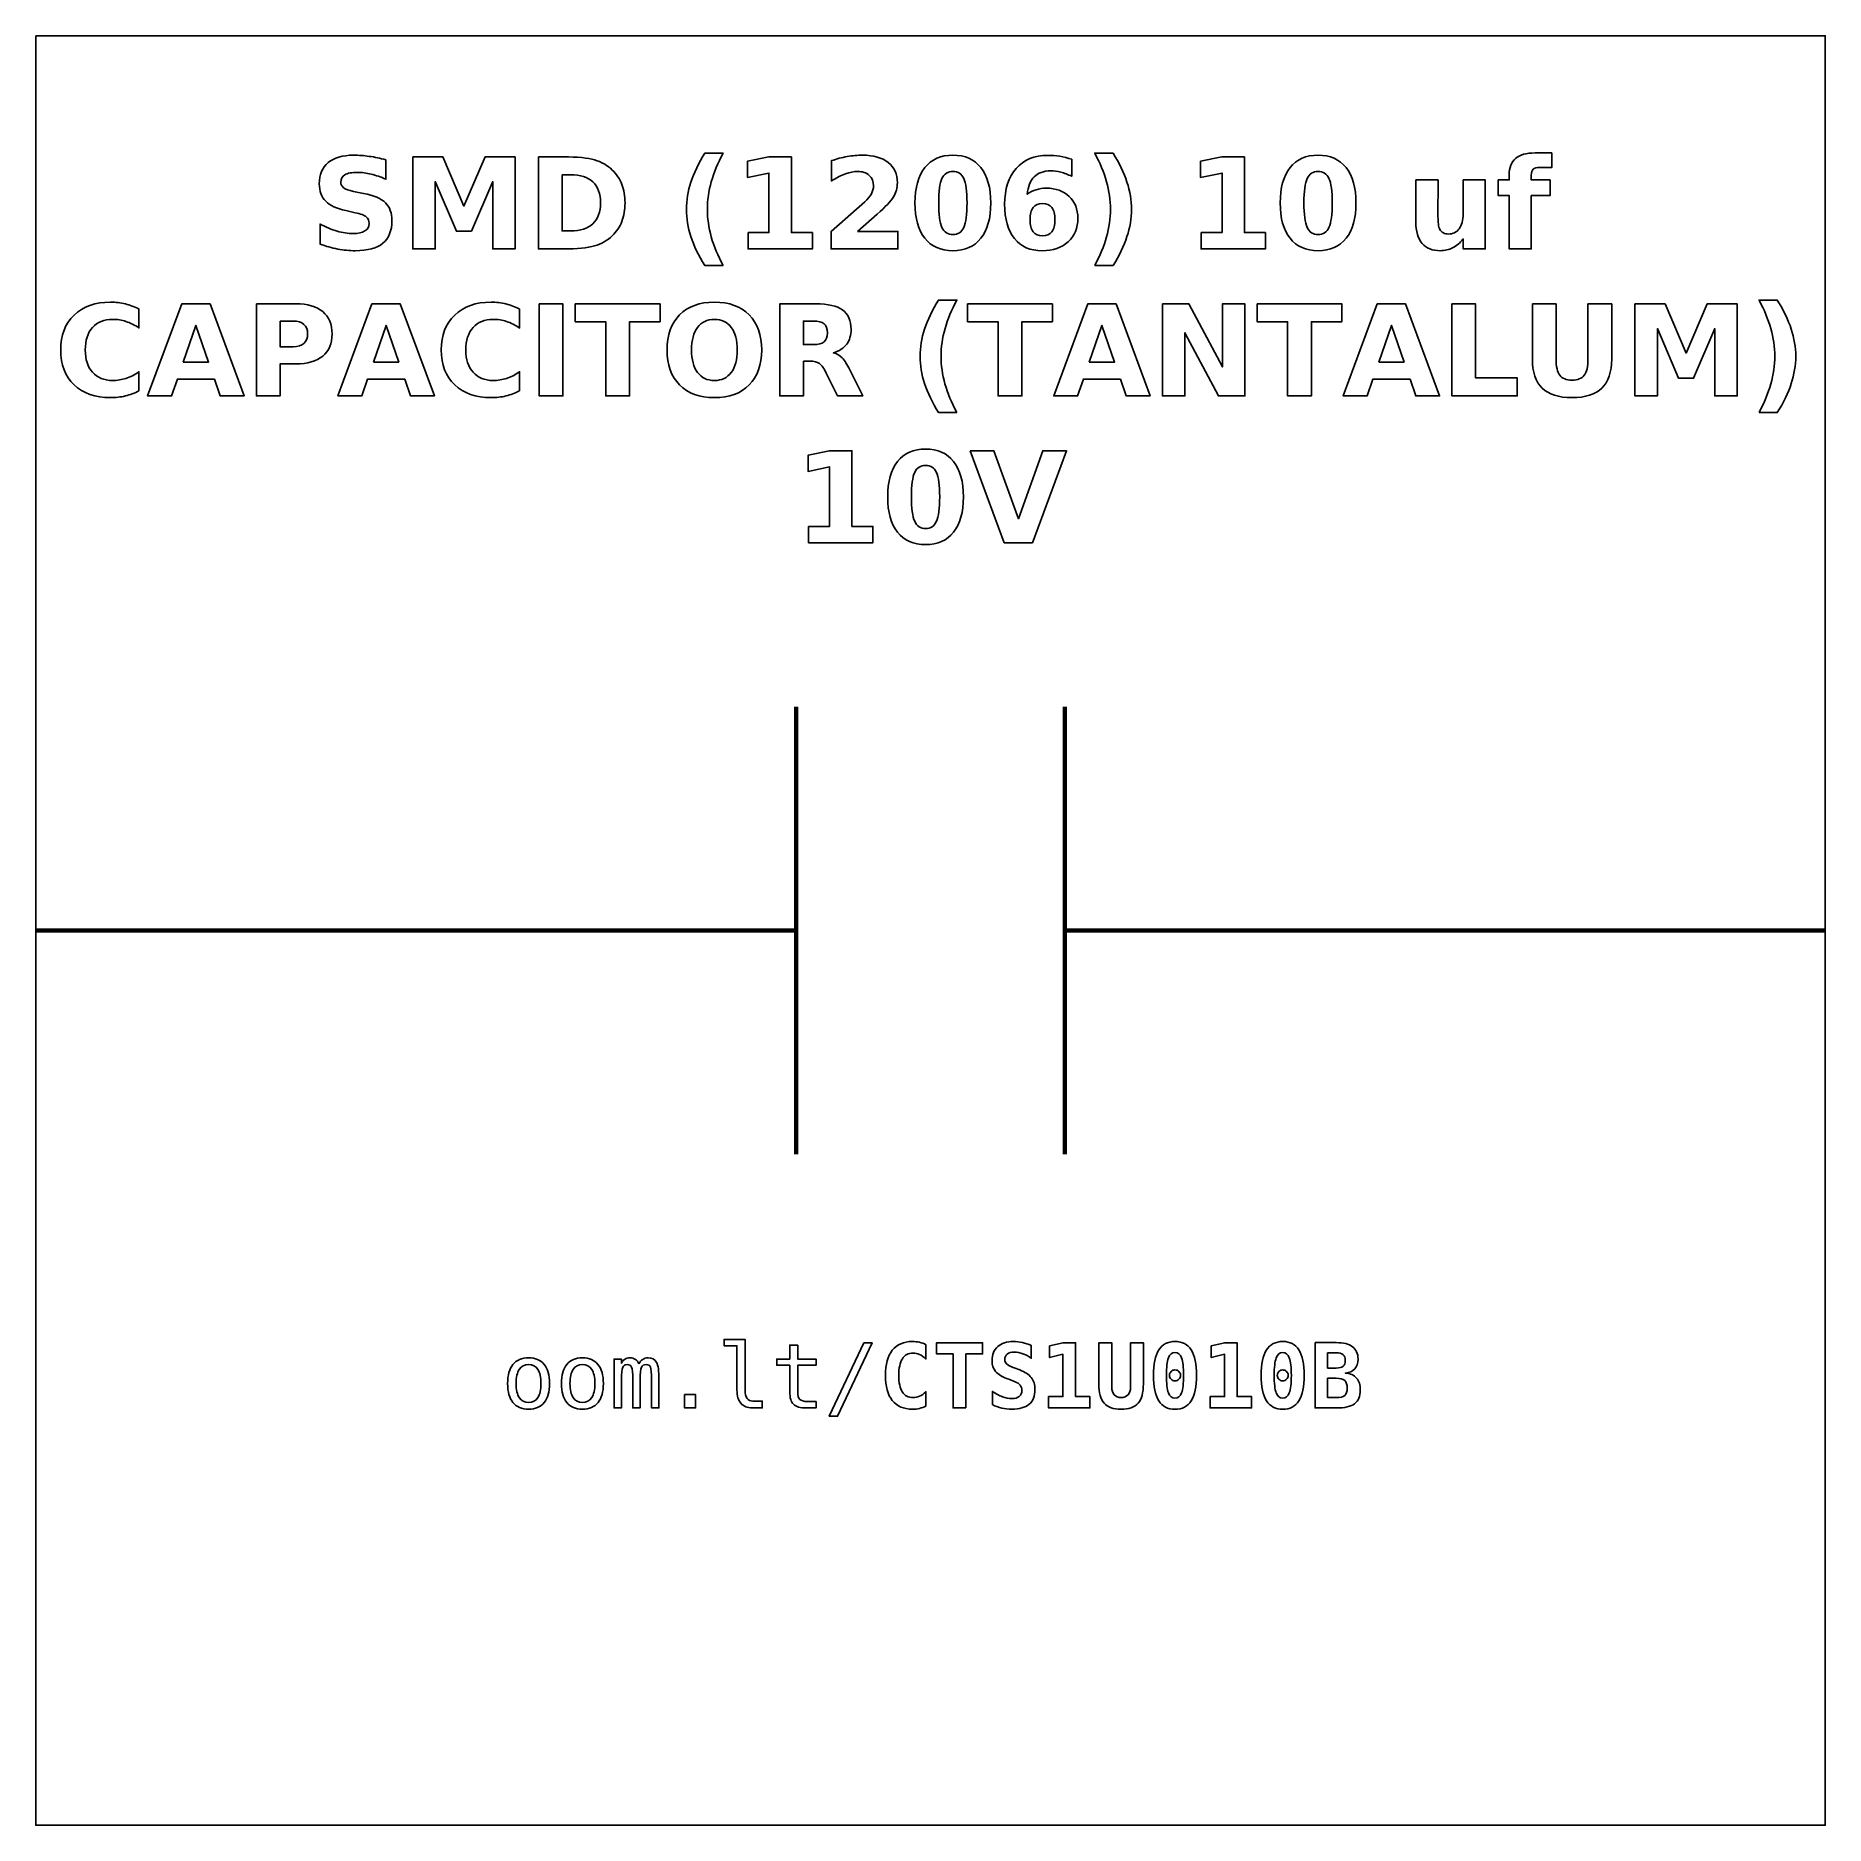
# Model space of a CAD drawing. Header units: centimetres. Extents: x -11.5 to -9.5, y -15.85 to -13.85.
import ezdxf

# ---------------------------------------------------------------- set-up
doc = ezdxf.new("R2010")
doc.units = ezdxf.units.CM
doc.header["$MEASUREMENT"] = 0
doc.layers.add('Layer 1', color=7, linetype='Continuous')

msp = doc.modelspace()

# ---------------------------------------------------------------- linework, layer by layer
at = {"layer": 'Layer 1', "color": 7}
msp.add_open_spline([(-11.5, -13.85), (-11.5, -13.85), (-9.5, -13.85), (-9.5, -13.85), (-9.5, -13.85), (-9.5, -13.85), (-9.5, -15.85), (-9.5, -15.85), (-9.5, -15.85), (-9.5, -15.85), (-11.5, -15.85), (-11.5, -15.85), (-11.5, -15.85), (-11.5, -15.85), (-11.5, -13.85), (-11.5, -13.85)], degree=3, knots=[0, 0, 0, 0, 0.25, 0.25, 0.25, 0.25, 0.5, 0.5, 0.5, 0.5, 0.75, 0.75, 0.75, 0.75, 1, 1, 1, 1], dxfattribs=at)
at = {"layer": 'Layer 1', "color": 250}
for points, knots in [([(-11.10871, -13.98859), (-11.10871, -13.98859), (-11.10871, -14.01034), (-11.10871, -14.01034), (-11.10871, -14.01034), (-11.11436, -14.00782), (-11.11988, -14.00592), (-11.12524, -14.00463), (-11.12524, -14.00463), (-11.13063, -14.00333), (-11.13571, -14.0027), (-11.14048, -14.0027), (-11.14048, -14.0027), (-11.14681, -14.0027), (-11.15151, -14.00357), (-11.15455, -14.00531), (-11.15455, -14.00531), (-11.15758, -14.00707), (-11.15909, -14.00978), (-11.15909, -14.01345), (-11.15909, -14.01345), (-11.15909, -14.0162), (-11.15808, -14.01836), (-11.15603, -14.01989), (-11.15603, -14.01989), (-11.15398, -14.02142), (-11.15027, -14.02276), (-11.14488, -14.02386), (-11.14488, -14.02386), (-11.14488, -14.02386), (-11.13359, -14.02612), (-11.13359, -14.02612), (-11.13359, -14.02612), (-11.12214, -14.02843), (-11.11403, -14.03191), (-11.10921, -14.03661), (-11.10921, -14.03661), (-11.10438, -14.04129), (-11.10196, -14.04795), (-11.10196, -14.05658), (-11.10196, -14.05658), (-11.10196, -14.06794), (-11.10532, -14.07638), (-11.11205, -14.08191), (-11.11205, -14.08191), (-11.11878, -14.08743), (-11.12905, -14.09021), (-11.14288, -14.09021), (-11.14288, -14.09021), (-11.14942, -14.09021), (-11.15596, -14.0896), (-11.16252, -14.08835), (-11.16252, -14.08835), (-11.16908, -14.0871), (-11.17567, -14.08527), (-11.18223, -14.08285), (-11.18223, -14.08285), (-11.18223, -14.08285), (-11.18223, -14.06046), (-11.18223, -14.06046), (-11.18223, -14.06046), (-11.17567, -14.06394), (-11.16932, -14.06657), (-11.16318, -14.06834), (-11.16318, -14.06834), (-11.15704, -14.0701), (-11.15114, -14.07099), (-11.14545, -14.07099), (-11.14545, -14.07099), (-11.13966, -14.07099), (-11.13522, -14.07003), (-11.13214, -14.0681), (-11.13214, -14.0681), (-11.12905, -14.06617), (-11.12753, -14.06342), (-11.12753, -14.05982), (-11.12753, -14.05982), (-11.12753, -14.05662), (-11.12856, -14.05413), (-11.13065, -14.05239), (-11.13065, -14.05239), (-11.13275, -14.05065), (-11.13691, -14.04908), (-11.14317, -14.04771), (-11.14317, -14.04771), (-11.14317, -14.04771), (-11.15344, -14.04543), (-11.15344, -14.04543), (-11.15344, -14.04543), (-11.16372, -14.04322), (-11.17125, -14.03972), (-11.176, -14.03489), (-11.176, -14.03489), (-11.18075, -14.03007), (-11.18312, -14.02356), (-11.18312, -14.0154), (-11.18312, -14.0154), (-11.18312, -14.00514), (-11.17981, -13.99726), (-11.1732, -13.99176), (-11.1732, -13.99176), (-11.16659, -13.98623), (-11.15709, -13.98348), (-11.14467, -13.98348), (-11.14467, -13.98348), (-11.13903, -13.98348), (-11.13322, -13.98391), (-11.12724, -13.98475), (-11.12724, -13.98475), (-11.12127, -13.9856), (-11.11509, -13.98687), (-11.10871, -13.98859)], [0, 0, 0, 0, 0.0357143, 0.0357143, 0.0357143, 0.0357143, 0.0714286, 0.0714286, 0.0714286, 0.0714286, 0.1071429, 0.1071429, 0.1071429, 0.1071429, 0.1428571, 0.1428571, 0.1428571, 0.1428571, 0.1785714, 0.1785714, 0.1785714, 0.1785714, 0.2142857, 0.2142857, 0.2142857, 0.2142857, 0.25, 0.25, 0.25, 0.25, 0.2857143, 0.2857143, 0.2857143, 0.2857143, 0.3214286, 0.3214286, 0.3214286, 0.3214286, 0.3571429, 0.3571429, 0.3571429, 0.3571429, 0.3928571, 0.3928571, 0.3928571, 0.3928571, 0.4285714, 0.4285714, 0.4285714, 0.4285714, 0.4642857, 0.4642857, 0.4642857, 0.4642857, 0.5, 0.5, 0.5, 0.5, 0.5357143, 0.5357143, 0.5357143, 0.5357143, 0.5714286, 0.5714286, 0.5714286, 0.5714286, 0.6071429, 0.6071429, 0.6071429, 0.6071429, 0.6428571, 0.6428571, 0.6428571, 0.6428571, 0.6785714, 0.6785714, 0.6785714, 0.6785714, 0.7142857, 0.7142857, 0.7142857, 0.7142857, 0.75, 0.75, 0.75, 0.75, 0.7857143, 0.7857143, 0.7857143, 0.7857143, 0.8214286, 0.8214286, 0.8214286, 0.8214286, 0.8571429, 0.8571429, 0.8571429, 0.8571429, 0.8928571, 0.8928571, 0.8928571, 0.8928571, 0.9285714, 0.9285714, 0.9285714, 0.9285714, 0.9642857, 0.9642857, 0.9642857, 0.9642857, 1, 1, 1, 1]), ([(-11.07868, -13.98534), (-11.07868, -13.98534), (-11.04493, -13.98534), (-11.04493, -13.98534), (-11.04493, -13.98534), (-11.04493, -13.98534), (-11.02148, -14.0404), (-11.02148, -14.0404), (-11.02148, -14.0404), (-11.02148, -14.0404), (-10.99792, -13.98534), (-10.99792, -13.98534), (-10.99792, -13.98534), (-10.99792, -13.98534), (-10.96424, -13.98534), (-10.96424, -13.98534), (-10.96424, -13.98534), (-10.96424, -13.98534), (-10.96424, -14.08821), (-10.96424, -14.08821), (-10.96424, -14.08821), (-10.96424, -14.08821), (-10.98931, -14.08821), (-10.98931, -14.08821), (-10.98931, -14.08821), (-10.98931, -14.08821), (-10.98931, -14.01297), (-10.98931, -14.01297), (-10.98931, -14.01297), (-10.98931, -14.01297), (-11.01302, -14.06843), (-11.01302, -14.06843), (-11.01302, -14.06843), (-11.01302, -14.06843), (-11.02983, -14.06843), (-11.02983, -14.06843), (-11.02983, -14.06843), (-11.02983, -14.06843), (-11.05354, -14.01297), (-11.05354, -14.01297), (-11.05354, -14.01297), (-11.05354, -14.01297), (-11.05354, -14.08821), (-11.05354, -14.08821), (-11.05354, -14.08821), (-11.05354, -14.08821), (-11.07868, -14.08821), (-11.07868, -14.08821), (-11.07868, -14.08821), (-11.07868, -14.08821), (-11.07868, -13.98534), (-11.07868, -13.98534)], [0, 0, 0, 0, 0.0769231, 0.0769231, 0.0769231, 0.0769231, 0.1538462, 0.1538462, 0.1538462, 0.1538462, 0.2307692, 0.2307692, 0.2307692, 0.2307692, 0.3076923, 0.3076923, 0.3076923, 0.3076923, 0.3846154, 0.3846154, 0.3846154, 0.3846154, 0.4615385, 0.4615385, 0.4615385, 0.4615385, 0.5384615, 0.5384615, 0.5384615, 0.5384615, 0.6153846, 0.6153846, 0.6153846, 0.6153846, 0.6923077, 0.6923077, 0.6923077, 0.6923077, 0.7692308, 0.7692308, 0.7692308, 0.7692308, 0.8461538, 0.8461538, 0.8461538, 0.8461538, 0.9230769, 0.9230769, 0.9230769, 0.9230769, 1, 1, 1, 1]), ([(-10.93825, -13.98534), (-10.93825, -13.98534), (-10.91026, -13.98534), (-10.91026, -13.98534), (-10.91026, -13.98534), (-10.89465, -13.98534), (-10.88303, -13.98645), (-10.87539, -13.98868), (-10.87539, -13.98868), (-10.86774, -13.99091), (-10.86118, -13.99468), (-10.8557, -14.00002), (-10.8557, -14.00002), (-10.85088, -14.00465), (-10.84731, -14.01001), (-10.84495, -14.01608), (-10.84495, -14.01608), (-10.84263, -14.02212), (-10.84145, -14.02899), (-10.84145, -14.03668), (-10.84145, -14.03668), (-10.84145, -14.04444), (-10.84263, -14.05136), (-10.84495, -14.05745), (-10.84495, -14.05745), (-10.84731, -14.06354), (-10.85088, -14.0689), (-10.8557, -14.07353), (-10.8557, -14.07353), (-10.86123, -14.07887), (-10.86784, -14.08264), (-10.87555, -14.08487), (-10.87555, -14.08487), (-10.88327, -14.0871), (-10.89484, -14.08821), (-10.91026, -14.08821), (-10.91026, -14.08821), (-10.91026, -14.08821), (-10.93825, -14.08821), (-10.93825, -14.08821), (-10.93825, -14.08821), (-10.93825, -14.08821), (-10.93825, -13.98534), (-10.93825, -13.98534)], [0, 0, 0, 0, 0.0909091, 0.0909091, 0.0909091, 0.0909091, 0.1818182, 0.1818182, 0.1818182, 0.1818182, 0.2727273, 0.2727273, 0.2727273, 0.2727273, 0.3636364, 0.3636364, 0.3636364, 0.3636364, 0.4545455, 0.4545455, 0.4545455, 0.4545455, 0.5454545, 0.5454545, 0.5454545, 0.5454545, 0.6363636, 0.6363636, 0.6363636, 0.6363636, 0.7272727, 0.7272727, 0.7272727, 0.7272727, 0.8181818, 0.8181818, 0.8181818, 0.8181818, 0.9090909, 0.9090909, 0.9090909, 0.9090909, 1, 1, 1, 1]), ([(-10.73176, -14.10681), (-10.73176, -14.10681), (-10.75222, -14.10681), (-10.75222, -14.10681), (-10.75222, -14.10681), (-10.75925, -14.09548), (-10.76445, -14.08468), (-10.76779, -14.07445), (-10.76779, -14.07445), (-10.77115, -14.06424), (-10.77282, -14.05411), (-10.77282, -14.04404), (-10.77282, -14.04404), (-10.77282, -14.03398), (-10.77113, -14.02379), (-10.76777, -14.01349), (-10.76777, -14.01349), (-10.76438, -14.00317), (-10.75921, -13.9924), (-10.75222, -13.98113), (-10.75222, -13.98113), (-10.75222, -13.98113), (-10.73176, -13.98113), (-10.73176, -13.98113), (-10.73176, -13.98113), (-10.73764, -13.99202), (-10.74204, -14.00267), (-10.74498, -14.01307), (-10.74498, -14.01307), (-10.74792, -14.02346), (-10.7494, -14.03374), (-10.7494, -14.0439), (-10.7494, -14.0439), (-10.7494, -14.05406), (-10.74794, -14.06434), (-10.74503, -14.07478), (-10.74503, -14.07478), (-10.74211, -14.0852), (-10.73769, -14.09588), (-10.73176, -14.10681)], [0, 0, 0, 0, 0.1, 0.1, 0.1, 0.1, 0.2, 0.2, 0.2, 0.2, 0.3, 0.3, 0.3, 0.3, 0.4, 0.4, 0.4, 0.4, 0.5, 0.5, 0.5, 0.5, 0.6, 0.6, 0.6, 0.6, 0.7, 0.7, 0.7, 0.7, 0.8, 0.8, 0.8, 0.8, 0.9, 0.9, 0.9, 0.9, 1, 1, 1, 1]), ([(-10.70394, -14.06989), (-10.70394, -14.06989), (-10.68051, -14.06989), (-10.68051, -14.06989), (-10.68051, -14.06989), (-10.68051, -14.06989), (-10.68051, -14.0034), (-10.68051, -14.0034), (-10.68051, -14.0034), (-10.68051, -14.0034), (-10.70455, -14.00837), (-10.70455, -14.00837), (-10.70455, -14.00837), (-10.70455, -14.00837), (-10.70455, -13.9903), (-10.70455, -13.9903), (-10.70455, -13.9903), (-10.70455, -13.9903), (-10.68065, -13.98534), (-10.68065, -13.98534), (-10.68065, -13.98534), (-10.68065, -13.98534), (-10.65544, -13.98534), (-10.65544, -13.98534), (-10.65544, -13.98534), (-10.65544, -13.98534), (-10.65544, -14.06989), (-10.65544, -14.06989), (-10.65544, -14.06989), (-10.65544, -14.06989), (-10.63202, -14.06989), (-10.63202, -14.06989), (-10.63202, -14.06989), (-10.63202, -14.06989), (-10.63202, -14.08821), (-10.63202, -14.08821), (-10.63202, -14.08821), (-10.63202, -14.08821), (-10.70394, -14.08821), (-10.70394, -14.08821), (-10.70394, -14.08821), (-10.70394, -14.08821), (-10.70394, -14.06989), (-10.70394, -14.06989)], [0, 0, 0, 0, 0.0909091, 0.0909091, 0.0909091, 0.0909091, 0.1818182, 0.1818182, 0.1818182, 0.1818182, 0.2727273, 0.2727273, 0.2727273, 0.2727273, 0.3636364, 0.3636364, 0.3636364, 0.3636364, 0.4545455, 0.4545455, 0.4545455, 0.4545455, 0.5454545, 0.5454545, 0.5454545, 0.5454545, 0.6363636, 0.6363636, 0.6363636, 0.6363636, 0.7272727, 0.7272727, 0.7272727, 0.7272727, 0.8181818, 0.8181818, 0.8181818, 0.8181818, 0.9090909, 0.9090909, 0.9090909, 0.9090909, 1, 1, 1, 1]), ([(-10.58162, -14.06871), (-10.58162, -14.06871), (-10.53634, -14.06871), (-10.53634, -14.06871), (-10.53634, -14.06871), (-10.53634, -14.06871), (-10.53634, -14.08821), (-10.53634, -14.08821), (-10.53634, -14.08821), (-10.53634, -14.08821), (-10.61111, -14.08821), (-10.61111, -14.08821), (-10.61111, -14.08821), (-10.61111, -14.08821), (-10.61111, -14.06871), (-10.61111, -14.06871), (-10.61111, -14.06871), (-10.61111, -14.06871), (-10.57355, -14.03558), (-10.57355, -14.03558), (-10.57355, -14.03558), (-10.57019, -14.03254), (-10.56772, -14.02958), (-10.56612, -14.02669), (-10.56612, -14.02669), (-10.5645, -14.02379), (-10.5637, -14.02078), (-10.5637, -14.01765), (-10.5637, -14.01765), (-10.5637, -14.01283), (-10.56532, -14.00895), (-10.56856, -14.00601), (-10.56856, -14.00601), (-10.57179, -14.00307), (-10.57609, -14.00162), (-10.58148, -14.00162), (-10.58148, -14.00162), (-10.58561, -14.00162), (-10.59013, -14.00251), (-10.59505, -14.00427), (-10.59505, -14.00427), (-10.59996, -14.00604), (-10.60523, -14.00867), (-10.61083, -14.01215), (-10.61083, -14.01215), (-10.61083, -14.01215), (-10.61083, -13.98955), (-10.61083, -13.98955), (-10.61083, -13.98955), (-10.60485, -13.98758), (-10.59895, -13.98607), (-10.59312, -13.98504), (-10.59312, -13.98504), (-10.58728, -13.984), (-10.58157, -13.98348), (-10.57595, -13.98348), (-10.57595, -13.98348), (-10.56365, -13.98348), (-10.55408, -13.98619), (-10.54726, -13.99162), (-10.54726, -13.99162), (-10.54044, -13.99703), (-10.53703, -14.00458), (-10.53703, -14.01429), (-10.53703, -14.01429), (-10.53703, -14.01989), (-10.53848, -14.02511), (-10.54138, -14.02996), (-10.54138, -14.02996), (-10.54427, -14.0348), (-10.55036, -14.04129), (-10.55963, -14.04943), (-10.55963, -14.04943), (-10.55963, -14.04943), (-10.58162, -14.06871), (-10.58162, -14.06871)], [0, 0, 0, 0, 0.0526316, 0.0526316, 0.0526316, 0.0526316, 0.1052632, 0.1052632, 0.1052632, 0.1052632, 0.1578947, 0.1578947, 0.1578947, 0.1578947, 0.2105263, 0.2105263, 0.2105263, 0.2105263, 0.2631579, 0.2631579, 0.2631579, 0.2631579, 0.3157895, 0.3157895, 0.3157895, 0.3157895, 0.3684211, 0.3684211, 0.3684211, 0.3684211, 0.4210526, 0.4210526, 0.4210526, 0.4210526, 0.4736842, 0.4736842, 0.4736842, 0.4736842, 0.5263158, 0.5263158, 0.5263158, 0.5263158, 0.5789474, 0.5789474, 0.5789474, 0.5789474, 0.6315789, 0.6315789, 0.6315789, 0.6315789, 0.6842105, 0.6842105, 0.6842105, 0.6842105, 0.7368421, 0.7368421, 0.7368421, 0.7368421, 0.7894737, 0.7894737, 0.7894737, 0.7894737, 0.8421053, 0.8421053, 0.8421053, 0.8421053, 0.8947368, 0.8947368, 0.8947368, 0.8947368, 0.9473684, 0.9473684, 0.9473684, 0.9473684, 1, 1, 1, 1]), ([(-10.43265, -14.03687), (-10.43265, -14.05392), (-10.43632, -14.06707), (-10.44368, -14.07633), (-10.44368, -14.07633), (-10.45102, -14.08558), (-10.46146, -14.09021), (-10.47496, -14.09021), (-10.47496, -14.09021), (-10.48851, -14.09021), (-10.49897, -14.08558), (-10.50631, -14.07633), (-10.50631, -14.07633), (-10.51367, -14.06707), (-10.51734, -14.05392), (-10.51734, -14.03687), (-10.51734, -14.03687), (-10.51734, -14.0198), (-10.51367, -14.00662), (-10.50631, -13.99736), (-10.50631, -13.99736), (-10.49897, -13.98812), (-10.48851, -13.98348), (-10.47496, -13.98348), (-10.47496, -13.98348), (-10.46146, -13.98348), (-10.45102, -13.98812), (-10.44368, -13.99736), (-10.44368, -13.99736), (-10.43632, -14.00662), (-10.43265, -14.0198), (-10.43265, -14.03687)], [0, 0, 0, 0, 0.125, 0.125, 0.125, 0.125, 0.25, 0.25, 0.25, 0.25, 0.375, 0.375, 0.375, 0.375, 0.5, 0.5, 0.5, 0.5, 0.625, 0.625, 0.625, 0.625, 0.75, 0.75, 0.75, 0.75, 0.875, 0.875, 0.875, 0.875, 1, 1, 1, 1]), ([(-10.34206, -13.98802), (-10.34206, -13.98802), (-10.34206, -14.00705), (-10.34206, -14.00705), (-10.34206, -14.00705), (-10.34643, -14.00498), (-10.35052, -14.00345), (-10.35438, -14.00246), (-10.35438, -14.00246), (-10.35824, -14.00147), (-10.36202, -14.00098), (-10.36569, -14.00098), (-10.36569, -14.00098), (-10.3736, -14.00098), (-10.37973, -14.00317), (-10.38415, -14.00757), (-10.38415, -14.00757), (-10.38855, -14.01194), (-10.39114, -14.01845), (-10.39187, -14.02709), (-10.39187, -14.02709), (-10.38884, -14.02485), (-10.38554, -14.02316), (-10.38201, -14.02203), (-10.38201, -14.02203), (-10.37849, -14.0209), (-10.37463, -14.02034), (-10.37044, -14.02034), (-10.37044, -14.02034), (-10.35993, -14.02034), (-10.35144, -14.02342), (-10.345, -14.02958), (-10.345, -14.02958), (-10.33853, -14.03572), (-10.33531, -14.04378), (-10.33531, -14.05376), (-10.33531, -14.05376), (-10.33531, -14.06479), (-10.33891, -14.07361), (-10.34613, -14.08026), (-10.34613, -14.08026), (-10.35332, -14.08689), (-10.36301, -14.09021), (-10.37512, -14.09021), (-10.37512, -14.09021), (-10.38848, -14.09021), (-10.39883, -14.08569), (-10.40617, -14.07666), (-10.40617, -14.07666), (-10.41348, -14.06765), (-10.41715, -14.05484), (-10.41715, -14.03826), (-10.41715, -14.03826), (-10.41715, -14.02128), (-10.41287, -14.00792), (-10.40431, -13.99821), (-10.40431, -13.99821), (-10.39573, -13.98849), (-10.38399, -13.98362), (-10.36906, -13.98362), (-10.36906, -13.98362), (-10.36433, -13.98362), (-10.35974, -13.984), (-10.35527, -13.98473), (-10.35527, -13.98473), (-10.35083, -13.98546), (-10.34643, -13.98656), (-10.34206, -13.98802)], [0, 0, 0, 0, 0.0588235, 0.0588235, 0.0588235, 0.0588235, 0.1176471, 0.1176471, 0.1176471, 0.1176471, 0.1764706, 0.1764706, 0.1764706, 0.1764706, 0.2352941, 0.2352941, 0.2352941, 0.2352941, 0.2941176, 0.2941176, 0.2941176, 0.2941176, 0.3529412, 0.3529412, 0.3529412, 0.3529412, 0.4117647, 0.4117647, 0.4117647, 0.4117647, 0.4705882, 0.4705882, 0.4705882, 0.4705882, 0.5294118, 0.5294118, 0.5294118, 0.5294118, 0.5882353, 0.5882353, 0.5882353, 0.5882353, 0.6470588, 0.6470588, 0.6470588, 0.6470588, 0.7058824, 0.7058824, 0.7058824, 0.7058824, 0.7647059, 0.7647059, 0.7647059, 0.7647059, 0.8235294, 0.8235294, 0.8235294, 0.8235294, 0.8823529, 0.8823529, 0.8823529, 0.8823529, 0.9411765, 0.9411765, 0.9411765, 0.9411765, 1, 1, 1, 1]), ([(-10.31642, -14.10681), (-10.31054, -14.09588), (-10.30612, -14.0852), (-10.30318, -14.07478), (-10.30318, -14.07478), (-10.30024, -14.06434), (-10.29878, -14.05406), (-10.29878, -14.0439), (-10.29878, -14.0439), (-10.29878, -14.03374), (-10.30024, -14.02346), (-10.30318, -14.01307), (-10.30318, -14.01307), (-10.30612, -14.00267), (-10.31054, -13.99202), (-10.31642, -13.98113), (-10.31642, -13.98113), (-10.31642, -13.98113), (-10.29596, -13.98113), (-10.29596, -13.98113), (-10.29596, -13.98113), (-10.28898, -13.9924), (-10.2838, -14.00317), (-10.28041, -14.01349), (-10.28041, -14.01349), (-10.27705, -14.02379), (-10.27536, -14.03398), (-10.27536, -14.04404), (-10.27536, -14.04404), (-10.27536, -14.05411), (-10.27703, -14.06424), (-10.28039, -14.07445), (-10.28039, -14.07445), (-10.28373, -14.08468), (-10.28893, -14.09548), (-10.29596, -14.10681), (-10.29596, -14.10681), (-10.29596, -14.10681), (-10.31642, -14.10681), (-10.31642, -14.10681)], [0, 0, 0, 0, 0.1, 0.1, 0.1, 0.1, 0.2, 0.2, 0.2, 0.2, 0.3, 0.3, 0.3, 0.3, 0.4, 0.4, 0.4, 0.4, 0.5, 0.5, 0.5, 0.5, 0.6, 0.6, 0.6, 0.6, 0.7, 0.7, 0.7, 0.7, 0.8, 0.8, 0.8, 0.8, 0.9, 0.9, 0.9, 0.9, 1, 1, 1, 1]), ([(-10.19756, -14.06989), (-10.19756, -14.06989), (-10.17413, -14.06989), (-10.17413, -14.06989), (-10.17413, -14.06989), (-10.17413, -14.06989), (-10.17413, -14.0034), (-10.17413, -14.0034), (-10.17413, -14.0034), (-10.17413, -14.0034), (-10.19817, -14.00837), (-10.19817, -14.00837), (-10.19817, -14.00837), (-10.19817, -14.00837), (-10.19817, -13.9903), (-10.19817, -13.9903), (-10.19817, -13.9903), (-10.19817, -13.9903), (-10.17427, -13.98534), (-10.17427, -13.98534), (-10.17427, -13.98534), (-10.17427, -13.98534), (-10.14906, -13.98534), (-10.14906, -13.98534), (-10.14906, -13.98534), (-10.14906, -13.98534), (-10.14906, -14.06989), (-10.14906, -14.06989), (-10.14906, -14.06989), (-10.14906, -14.06989), (-10.12564, -14.06989), (-10.12564, -14.06989), (-10.12564, -14.06989), (-10.12564, -14.06989), (-10.12564, -14.08821), (-10.12564, -14.08821), (-10.12564, -14.08821), (-10.12564, -14.08821), (-10.19756, -14.08821), (-10.19756, -14.08821), (-10.19756, -14.08821), (-10.19756, -14.08821), (-10.19756, -14.06989), (-10.19756, -14.06989)], [0, 0, 0, 0, 0.0909091, 0.0909091, 0.0909091, 0.0909091, 0.1818182, 0.1818182, 0.1818182, 0.1818182, 0.2727273, 0.2727273, 0.2727273, 0.2727273, 0.3636364, 0.3636364, 0.3636364, 0.3636364, 0.4545455, 0.4545455, 0.4545455, 0.4545455, 0.5454545, 0.5454545, 0.5454545, 0.5454545, 0.6363636, 0.6363636, 0.6363636, 0.6363636, 0.7272727, 0.7272727, 0.7272727, 0.7272727, 0.8181818, 0.8181818, 0.8181818, 0.8181818, 0.9090909, 0.9090909, 0.9090909, 0.9090909, 1, 1, 1, 1]), ([(-10.02446, -14.03687), (-10.02446, -14.05392), (-10.02813, -14.06707), (-10.03549, -14.07633), (-10.03549, -14.07633), (-10.04283, -14.08558), (-10.05327, -14.09021), (-10.06677, -14.09021), (-10.06677, -14.09021), (-10.08032, -14.09021), (-10.09078, -14.08558), (-10.09812, -14.07633), (-10.09812, -14.07633), (-10.10548, -14.06707), (-10.10915, -14.05392), (-10.10915, -14.03687), (-10.10915, -14.03687), (-10.10915, -14.0198), (-10.10548, -14.00662), (-10.09812, -13.99736), (-10.09812, -13.99736), (-10.09078, -13.98812), (-10.08032, -13.98348), (-10.06677, -13.98348), (-10.06677, -13.98348), (-10.05327, -13.98348), (-10.04283, -13.98812), (-10.03549, -13.99736), (-10.03549, -13.99736), (-10.02813, -14.00662), (-10.02446, -14.0198), (-10.02446, -14.03687)], [0, 0, 0, 0, 0.125, 0.125, 0.125, 0.125, 0.25, 0.25, 0.25, 0.25, 0.375, 0.375, 0.375, 0.375, 0.5, 0.5, 0.5, 0.5, 0.625, 0.625, 0.625, 0.625, 0.75, 0.75, 0.75, 0.75, 0.875, 0.875, 0.875, 0.875, 1, 1, 1, 1]), ([(-9.80548, -13.98099), (-9.80548, -13.98099), (-9.80548, -13.99717), (-9.80548, -13.99717), (-9.80548, -13.99717), (-9.80548, -13.99717), (-9.81914, -13.99717), (-9.81914, -13.99717), (-9.81914, -13.99717), (-9.82262, -13.99717), (-9.82507, -13.99781), (-9.82643, -13.99908), (-9.82643, -13.99908), (-9.82782, -14.00035), (-9.8285, -14.00253), (-9.8285, -14.00566), (-9.8285, -14.00566), (-9.8285, -14.00566), (-9.8285, -14.01105), (-9.8285, -14.01105), (-9.8285, -14.01105), (-9.8285, -14.01105), (-9.80743, -14.01105), (-9.80743, -14.01105), (-9.80743, -14.01105), (-9.80743, -14.01105), (-9.80743, -14.02869), (-9.80743, -14.02869), (-9.80743, -14.02869), (-9.80743, -14.02869), (-9.8285, -14.02869), (-9.8285, -14.02869), (-9.8285, -14.02869), (-9.8285, -14.02869), (-9.8285, -14.08821), (-9.8285, -14.08821), (-9.8285, -14.08821), (-9.8285, -14.08821), (-9.85317, -14.08821), (-9.85317, -14.08821), (-9.85317, -14.08821), (-9.85317, -14.08821), (-9.85317, -14.02869), (-9.85317, -14.02869), (-9.85317, -14.02869), (-9.85317, -14.02869), (-9.86543, -14.02869), (-9.86543, -14.02869), (-9.86543, -14.02869), (-9.86543, -14.02869), (-9.86543, -14.01105), (-9.86543, -14.01105), (-9.86543, -14.01105), (-9.86543, -14.01105), (-9.85317, -14.01105), (-9.85317, -14.01105), (-9.85317, -14.01105), (-9.85317, -14.01105), (-9.85317, -14.00566), (-9.85317, -14.00566), (-9.85317, -14.00566), (-9.85317, -13.99726), (-9.85082, -13.99103), (-9.84614, -13.98701), (-9.84614, -13.98701), (-9.84146, -13.98299), (-9.83419, -13.98099), (-9.82436, -13.98099), (-9.82436, -13.98099), (-9.82436, -13.98099), (-9.80548, -13.98099), (-9.80548, -13.98099)], [0, 0, 0, 0, 0.0555556, 0.0555556, 0.0555556, 0.0555556, 0.1111111, 0.1111111, 0.1111111, 0.1111111, 0.1666667, 0.1666667, 0.1666667, 0.1666667, 0.2222222, 0.2222222, 0.2222222, 0.2222222, 0.2777778, 0.2777778, 0.2777778, 0.2777778, 0.3333333, 0.3333333, 0.3333333, 0.3333333, 0.3888889, 0.3888889, 0.3888889, 0.3888889, 0.4444444, 0.4444444, 0.4444444, 0.4444444, 0.5, 0.5, 0.5, 0.5, 0.5555556, 0.5555556, 0.5555556, 0.5555556, 0.6111111, 0.6111111, 0.6111111, 0.6111111, 0.6666667, 0.6666667, 0.6666667, 0.6666667, 0.7222222, 0.7222222, 0.7222222, 0.7222222, 0.7777778, 0.7777778, 0.7777778, 0.7777778, 0.8333333, 0.8333333, 0.8333333, 0.8333333, 0.8888889, 0.8888889, 0.8888889, 0.8888889, 0.9444444, 0.9444444, 0.9444444, 0.9444444, 1, 1, 1, 1]), ([(-10.91172, -14.0054), (-10.91172, -14.0054), (-10.91172, -14.06815), (-10.91172, -14.06815), (-10.91172, -14.06815), (-10.91172, -14.06815), (-10.90222, -14.06815), (-10.90222, -14.06815), (-10.90222, -14.06815), (-10.89138, -14.06815), (-10.8831, -14.06547), (-10.87739, -14.06008), (-10.87739, -14.06008), (-10.87167, -14.05472), (-10.8688, -14.04691), (-10.8688, -14.03668), (-10.8688, -14.03668), (-10.8688, -14.02647), (-10.87165, -14.01871), (-10.87734, -14.0134), (-10.87734, -14.0134), (-10.88303, -14.00806), (-10.89133, -14.0054), (-10.90222, -14.0054), (-10.90222, -14.0054), (-10.90222, -14.0054), (-10.91172, -14.0054), (-10.91172, -14.0054)], [0, 0, 0, 0, 0.1428571, 0.1428571, 0.1428571, 0.1428571, 0.2857143, 0.2857143, 0.2857143, 0.2857143, 0.4285714, 0.4285714, 0.4285714, 0.4285714, 0.5714286, 0.5714286, 0.5714286, 0.5714286, 0.7142857, 0.7142857, 0.7142857, 0.7142857, 0.8571429, 0.8571429, 0.8571429, 0.8571429, 1, 1, 1, 1]), ([(-10.45918, -14.03668), (-10.45918, -14.02382), (-10.46038, -14.01476), (-10.4628, -14.00949), (-10.4628, -14.00949), (-10.4652, -14.00425), (-10.46927, -14.00162), (-10.47496, -14.00162), (-10.47496, -14.00162), (-10.48065, -14.00162), (-10.48472, -14.00425), (-10.48717, -14.00949), (-10.48717, -14.00949), (-10.48959, -14.01476), (-10.49081, -14.02382), (-10.49081, -14.03668), (-10.49081, -14.03668), (-10.49081, -14.04966), (-10.48959, -14.05884), (-10.48717, -14.06415), (-10.48717, -14.06415), (-10.48472, -14.06949), (-10.48065, -14.07215), (-10.47496, -14.07215), (-10.47496, -14.07215), (-10.46932, -14.07215), (-10.46527, -14.06949), (-10.46282, -14.06415), (-10.46282, -14.06415), (-10.4604, -14.05884), (-10.45918, -14.04966), (-10.45918, -14.03668)], [0, 0, 0, 0, 0.125, 0.125, 0.125, 0.125, 0.25, 0.25, 0.25, 0.25, 0.375, 0.375, 0.375, 0.375, 0.5, 0.5, 0.5, 0.5, 0.625, 0.625, 0.625, 0.625, 0.75, 0.75, 0.75, 0.75, 0.875, 0.875, 0.875, 0.875, 1, 1, 1, 1]), ([(-10.05099, -14.03668), (-10.05099, -14.02382), (-10.05219, -14.01476), (-10.05461, -14.00949), (-10.05461, -14.00949), (-10.05701, -14.00425), (-10.06108, -14.00162), (-10.06677, -14.00162), (-10.06677, -14.00162), (-10.07246, -14.00162), (-10.07653, -14.00425), (-10.07898, -14.00949), (-10.07898, -14.00949), (-10.0814, -14.01476), (-10.08262, -14.02382), (-10.08262, -14.03668), (-10.08262, -14.03668), (-10.08262, -14.04966), (-10.0814, -14.05884), (-10.07898, -14.06415), (-10.07898, -14.06415), (-10.07653, -14.06949), (-10.07246, -14.07215), (-10.06677, -14.07215), (-10.06677, -14.07215), (-10.06113, -14.07215), (-10.05708, -14.06949), (-10.05463, -14.06415), (-10.05463, -14.06415), (-10.05221, -14.05884), (-10.05099, -14.04966), (-10.05099, -14.03668)], [0, 0, 0, 0, 0.125, 0.125, 0.125, 0.125, 0.25, 0.25, 0.25, 0.25, 0.375, 0.375, 0.375, 0.375, 0.5, 0.5, 0.5, 0.5, 0.625, 0.625, 0.625, 0.625, 0.75, 0.75, 0.75, 0.75, 0.875, 0.875, 0.875, 0.875, 1, 1, 1, 1]), ([(-9.95755, -14.05818), (-9.95755, -14.05818), (-9.95755, -14.01105), (-9.95755, -14.01105), (-9.95755, -14.01105), (-9.95755, -14.01105), (-9.93274, -14.01105), (-9.93274, -14.01105), (-9.93274, -14.01105), (-9.93274, -14.01105), (-9.93274, -14.01876), (-9.93274, -14.01876), (-9.93274, -14.01876), (-9.93274, -14.02295), (-9.93276, -14.02819), (-9.93281, -14.03449), (-9.93281, -14.03449), (-9.93286, -14.04082), (-9.93288, -14.04503), (-9.93288, -14.04715), (-9.93288, -14.04715), (-9.93288, -14.05336), (-9.93271, -14.05782), (-9.93239, -14.06055), (-9.93239, -14.06055), (-9.93208, -14.06328), (-9.93152, -14.06526), (-9.93074, -14.0665), (-9.93074, -14.0665), (-9.92973, -14.06813), (-9.92841, -14.06935), (-9.92679, -14.07022), (-9.92679, -14.07022), (-9.92514, -14.07109), (-9.92328, -14.07154), (-9.92117, -14.07154), (-9.92117, -14.07154), (-9.91602, -14.07154), (-9.91197, -14.06956), (-9.90903, -14.06561), (-9.90903, -14.06561), (-9.90609, -14.06166), (-9.90463, -14.05618), (-9.90463, -14.04915), (-9.90463, -14.04915), (-9.90463, -14.04915), (-9.90463, -14.01105), (-9.90463, -14.01105), (-9.90463, -14.01105), (-9.90463, -14.01105), (-9.87996, -14.01105), (-9.87996, -14.01105), (-9.87996, -14.01105), (-9.87996, -14.01105), (-9.87996, -14.08821), (-9.87996, -14.08821), (-9.87996, -14.08821), (-9.87996, -14.08821), (-9.90463, -14.08821), (-9.90463, -14.08821), (-9.90463, -14.08821), (-9.90463, -14.08821), (-9.90463, -14.07704), (-9.90463, -14.07704), (-9.90463, -14.07704), (-9.90835, -14.08155), (-9.9123, -14.08487), (-9.91644, -14.08701), (-9.91644, -14.08701), (-9.9206, -14.08915), (-9.92519, -14.09021), (-9.9302, -14.09021), (-9.9302, -14.09021), (-9.93911, -14.09021), (-9.94588, -14.08748), (-9.95056, -14.082), (-9.95056, -14.082), (-9.95522, -14.07654), (-9.95755, -14.0686), (-9.95755, -14.05818)], [0, 0, 0, 0, 0.05, 0.05, 0.05, 0.05, 0.1, 0.1, 0.1, 0.1, 0.15, 0.15, 0.15, 0.15, 0.2, 0.2, 0.2, 0.2, 0.25, 0.25, 0.25, 0.25, 0.3, 0.3, 0.3, 0.3, 0.35, 0.35, 0.35, 0.35, 0.4, 0.4, 0.4, 0.4, 0.45, 0.45, 0.45, 0.45, 0.5, 0.5, 0.5, 0.5, 0.55, 0.55, 0.55, 0.55, 0.6, 0.6, 0.6, 0.6, 0.65, 0.65, 0.65, 0.65, 0.7, 0.7, 0.7, 0.7, 0.75, 0.75, 0.75, 0.75, 0.8, 0.8, 0.8, 0.8, 0.85, 0.85, 0.85, 0.85, 0.9, 0.9, 0.9, 0.9, 0.95, 0.95, 0.95, 0.95, 1, 1, 1, 1]), ([(-10.37484, -14.03743), (-10.3795, -14.03743), (-10.38298, -14.03894), (-10.38528, -14.04195), (-10.38528, -14.04195), (-10.38761, -14.04496), (-10.38876, -14.04948), (-10.38876, -14.05547), (-10.38876, -14.05547), (-10.38876, -14.06149), (-10.38761, -14.06601), (-10.38528, -14.06902), (-10.38528, -14.06902), (-10.38298, -14.07203), (-10.3795, -14.07353), (-10.37484, -14.07353), (-10.37484, -14.07353), (-10.37016, -14.07353), (-10.36666, -14.07203), (-10.36435, -14.06902), (-10.36435, -14.06902), (-10.36202, -14.06601), (-10.36087, -14.06149), (-10.36087, -14.05547), (-10.36087, -14.05547), (-10.36087, -14.04948), (-10.36202, -14.04496), (-10.36435, -14.04195), (-10.36435, -14.04195), (-10.36666, -14.03894), (-10.37016, -14.03743), (-10.37484, -14.03743)], [0, 0, 0, 0, 0.125, 0.125, 0.125, 0.125, 0.25, 0.25, 0.25, 0.25, 0.375, 0.375, 0.375, 0.375, 0.5, 0.5, 0.5, 0.5, 0.625, 0.625, 0.625, 0.625, 0.75, 0.75, 0.75, 0.75, 0.875, 0.875, 0.875, 0.875, 1, 1, 1, 1]), ([(-11.38466, -14.24682), (-11.38952, -14.24933), (-11.3946, -14.25124), (-11.3999, -14.25253), (-11.3999, -14.25253), (-11.40516, -14.25382), (-11.41069, -14.25446), (-11.41643, -14.25446), (-11.41643, -14.25446), (-11.43355, -14.25446), (-11.44712, -14.24966), (-11.45714, -14.24009), (-11.45714, -14.24009), (-11.46716, -14.23052), (-11.47217, -14.21754), (-11.47217, -14.20112), (-11.47217, -14.20112), (-11.47217, -14.18468), (-11.46716, -14.17167), (-11.45714, -14.1621), (-11.45714, -14.1621), (-11.44712, -14.15253), (-11.43355, -14.14773), (-11.41643, -14.14773), (-11.41643, -14.14773), (-11.41069, -14.14773), (-11.40516, -14.14837), (-11.3999, -14.14966), (-11.3999, -14.14966), (-11.3946, -14.15095), (-11.38952, -14.15286), (-11.38466, -14.15538), (-11.38466, -14.15538), (-11.38466, -14.15538), (-11.38466, -14.17666), (-11.38466, -14.17666), (-11.38466, -14.17666), (-11.38957, -14.1733), (-11.39442, -14.17085), (-11.39919, -14.1693), (-11.39919, -14.1693), (-11.40396, -14.16772), (-11.409, -14.16695), (-11.41429, -14.16695), (-11.41429, -14.16695), (-11.42374, -14.16695), (-11.4312, -14.16998), (-11.43661, -14.17605), (-11.43661, -14.17605), (-11.44204, -14.18212), (-11.44475, -14.19047), (-11.44475, -14.20112), (-11.44475, -14.20112), (-11.44475, -14.21175), (-11.44204, -14.22008), (-11.43661, -14.22614), (-11.43661, -14.22614), (-11.4312, -14.23221), (-11.42374, -14.23524), (-11.41429, -14.23524), (-11.41429, -14.23524), (-11.409, -14.23524), (-11.40396, -14.23447), (-11.39919, -14.23289), (-11.39919, -14.23289), (-11.39442, -14.23134), (-11.38957, -14.22889), (-11.38466, -14.22553), (-11.38466, -14.22553), (-11.38466, -14.22553), (-11.38466, -14.24682), (-11.38466, -14.24682)], [0, 0, 0, 0, 0.0555556, 0.0555556, 0.0555556, 0.0555556, 0.1111111, 0.1111111, 0.1111111, 0.1111111, 0.1666667, 0.1666667, 0.1666667, 0.1666667, 0.2222222, 0.2222222, 0.2222222, 0.2222222, 0.2777778, 0.2777778, 0.2777778, 0.2777778, 0.3333333, 0.3333333, 0.3333333, 0.3333333, 0.3888889, 0.3888889, 0.3888889, 0.3888889, 0.4444444, 0.4444444, 0.4444444, 0.4444444, 0.5, 0.5, 0.5, 0.5, 0.5555556, 0.5555556, 0.5555556, 0.5555556, 0.6111111, 0.6111111, 0.6111111, 0.6111111, 0.6666667, 0.6666667, 0.6666667, 0.6666667, 0.7222222, 0.7222222, 0.7222222, 0.7222222, 0.7777778, 0.7777778, 0.7777778, 0.7777778, 0.8333333, 0.8333333, 0.8333333, 0.8333333, 0.8888889, 0.8888889, 0.8888889, 0.8888889, 0.9444444, 0.9444444, 0.9444444, 0.9444444, 1, 1, 1, 1]), ([(-11.30027, -14.23374), (-11.30027, -14.23374), (-11.34176, -14.23374), (-11.34176, -14.23374), (-11.34176, -14.23374), (-11.34176, -14.23374), (-11.3483, -14.25246), (-11.3483, -14.25246), (-11.3483, -14.25246), (-11.3483, -14.25246), (-11.37497, -14.25246), (-11.37497, -14.25246), (-11.37497, -14.25246), (-11.37497, -14.25246), (-11.33687, -14.14959), (-11.33687, -14.14959), (-11.33687, -14.14959), (-11.33687, -14.14959), (-11.30524, -14.14959), (-11.30524, -14.14959), (-11.30524, -14.14959), (-11.30524, -14.14959), (-11.26714, -14.25246), (-11.26714, -14.25246), (-11.26714, -14.25246), (-11.26714, -14.25246), (-11.29381, -14.25246), (-11.29381, -14.25246), (-11.29381, -14.25246), (-11.29381, -14.25246), (-11.30027, -14.23374), (-11.30027, -14.23374)], [0, 0, 0, 0, 0.125, 0.125, 0.125, 0.125, 0.25, 0.25, 0.25, 0.25, 0.375, 0.375, 0.375, 0.375, 0.5, 0.5, 0.5, 0.5, 0.625, 0.625, 0.625, 0.625, 0.75, 0.75, 0.75, 0.75, 0.875, 0.875, 0.875, 0.875, 1, 1, 1, 1]), ([(-11.25347, -14.14959), (-11.25347, -14.14959), (-11.20945, -14.14959), (-11.20945, -14.14959), (-11.20945, -14.14959), (-11.19635, -14.14959), (-11.1863, -14.15251), (-11.17929, -14.15832), (-11.17929, -14.15832), (-11.17229, -14.16413), (-11.16878, -14.1724), (-11.16878, -14.18315), (-11.16878, -14.18315), (-11.16878, -14.19392), (-11.17229, -14.20222), (-11.17929, -14.20803), (-11.17929, -14.20803), (-11.1863, -14.21384), (-11.19635, -14.21676), (-11.20945, -14.21676), (-11.20945, -14.21676), (-11.20945, -14.21676), (-11.22694, -14.21676), (-11.22694, -14.21676), (-11.22694, -14.21676), (-11.22694, -14.21676), (-11.22694, -14.25246), (-11.22694, -14.25246), (-11.22694, -14.25246), (-11.22694, -14.25246), (-11.25347, -14.25246), (-11.25347, -14.25246), (-11.25347, -14.25246), (-11.25347, -14.25246), (-11.25347, -14.14959), (-11.25347, -14.14959)], [0, 0, 0, 0, 0.1111111, 0.1111111, 0.1111111, 0.1111111, 0.2222222, 0.2222222, 0.2222222, 0.2222222, 0.3333333, 0.3333333, 0.3333333, 0.3333333, 0.4444444, 0.4444444, 0.4444444, 0.4444444, 0.5555556, 0.5555556, 0.5555556, 0.5555556, 0.6666667, 0.6666667, 0.6666667, 0.6666667, 0.7777778, 0.7777778, 0.7777778, 0.7777778, 0.8888889, 0.8888889, 0.8888889, 0.8888889, 1, 1, 1, 1]), ([(-11.08764, -14.23374), (-11.08764, -14.23374), (-11.12913, -14.23374), (-11.12913, -14.23374), (-11.12913, -14.23374), (-11.12913, -14.23374), (-11.13567, -14.25246), (-11.13567, -14.25246), (-11.13567, -14.25246), (-11.13567, -14.25246), (-11.16234, -14.25246), (-11.16234, -14.25246), (-11.16234, -14.25246), (-11.16234, -14.25246), (-11.12424, -14.14959), (-11.12424, -14.14959), (-11.12424, -14.14959), (-11.12424, -14.14959), (-11.09261, -14.14959), (-11.09261, -14.14959), (-11.09261, -14.14959), (-11.09261, -14.14959), (-11.05451, -14.25246), (-11.05451, -14.25246), (-11.05451, -14.25246), (-11.05451, -14.25246), (-11.08118, -14.25246), (-11.08118, -14.25246), (-11.08118, -14.25246), (-11.08118, -14.25246), (-11.08764, -14.23374), (-11.08764, -14.23374)], [0, 0, 0, 0, 0.125, 0.125, 0.125, 0.125, 0.25, 0.25, 0.25, 0.25, 0.375, 0.375, 0.375, 0.375, 0.5, 0.5, 0.5, 0.5, 0.625, 0.625, 0.625, 0.625, 0.75, 0.75, 0.75, 0.75, 0.875, 0.875, 0.875, 0.875, 1, 1, 1, 1]), ([(-10.95926, -14.24682), (-10.96412, -14.24933), (-10.9692, -14.25124), (-10.9745, -14.25253), (-10.9745, -14.25253), (-10.97976, -14.25382), (-10.98529, -14.25446), (-10.99103, -14.25446), (-10.99103, -14.25446), (-11.00815, -14.25446), (-11.02172, -14.24966), (-11.03174, -14.24009), (-11.03174, -14.24009), (-11.04176, -14.23052), (-11.04677, -14.21754), (-11.04677, -14.20112), (-11.04677, -14.20112), (-11.04677, -14.18468), (-11.04176, -14.17167), (-11.03174, -14.1621), (-11.03174, -14.1621), (-11.02172, -14.15253), (-11.00815, -14.14773), (-10.99103, -14.14773), (-10.99103, -14.14773), (-10.98529, -14.14773), (-10.97976, -14.14837), (-10.9745, -14.14966), (-10.9745, -14.14966), (-10.9692, -14.15095), (-10.96412, -14.15286), (-10.95926, -14.15538), (-10.95926, -14.15538), (-10.95926, -14.15538), (-10.95926, -14.17666), (-10.95926, -14.17666), (-10.95926, -14.17666), (-10.96417, -14.1733), (-10.96902, -14.17085), (-10.97379, -14.1693), (-10.97379, -14.1693), (-10.97856, -14.16772), (-10.9836, -14.16695), (-10.98889, -14.16695), (-10.98889, -14.16695), (-10.99834, -14.16695), (-11.0058, -14.16998), (-11.01121, -14.17605), (-11.01121, -14.17605), (-11.01664, -14.18212), (-11.01935, -14.19047), (-11.01935, -14.20112), (-11.01935, -14.20112), (-11.01935, -14.21175), (-11.01664, -14.22008), (-11.01121, -14.22614), (-11.01121, -14.22614), (-11.0058, -14.23221), (-10.99834, -14.23524), (-10.98889, -14.23524), (-10.98889, -14.23524), (-10.9836, -14.23524), (-10.97856, -14.23447), (-10.97379, -14.23289), (-10.97379, -14.23289), (-10.96902, -14.23134), (-10.96417, -14.22889), (-10.95926, -14.22553), (-10.95926, -14.22553), (-10.95926, -14.22553), (-10.95926, -14.24682), (-10.95926, -14.24682)], [0, 0, 0, 0, 0.0555556, 0.0555556, 0.0555556, 0.0555556, 0.1111111, 0.1111111, 0.1111111, 0.1111111, 0.1666667, 0.1666667, 0.1666667, 0.1666667, 0.2222222, 0.2222222, 0.2222222, 0.2222222, 0.2777778, 0.2777778, 0.2777778, 0.2777778, 0.3333333, 0.3333333, 0.3333333, 0.3333333, 0.3888889, 0.3888889, 0.3888889, 0.3888889, 0.4444444, 0.4444444, 0.4444444, 0.4444444, 0.5, 0.5, 0.5, 0.5, 0.5555556, 0.5555556, 0.5555556, 0.5555556, 0.6111111, 0.6111111, 0.6111111, 0.6111111, 0.6666667, 0.6666667, 0.6666667, 0.6666667, 0.7222222, 0.7222222, 0.7222222, 0.7222222, 0.7777778, 0.7777778, 0.7777778, 0.7777778, 0.8333333, 0.8333333, 0.8333333, 0.8333333, 0.8888889, 0.8888889, 0.8888889, 0.8888889, 0.9444444, 0.9444444, 0.9444444, 0.9444444, 1, 1, 1, 1]), ([(-10.93729, -14.14959), (-10.93729, -14.14959), (-10.91076, -14.14959), (-10.91076, -14.14959), (-10.91076, -14.14959), (-10.91076, -14.14959), (-10.91076, -14.25246), (-10.91076, -14.25246), (-10.91076, -14.25246), (-10.91076, -14.25246), (-10.93729, -14.25246), (-10.93729, -14.25246), (-10.93729, -14.25246), (-10.93729, -14.25246), (-10.93729, -14.14959), (-10.93729, -14.14959)], [0, 0, 0, 0, 0.25, 0.25, 0.25, 0.25, 0.5, 0.5, 0.5, 0.5, 0.75, 0.75, 0.75, 0.75, 1, 1, 1, 1]), ([(-10.89708, -14.14959), (-10.89708, -14.14959), (-10.80228, -14.14959), (-10.80228, -14.14959), (-10.80228, -14.14959), (-10.80228, -14.14959), (-10.80228, -14.16965), (-10.80228, -14.16965), (-10.80228, -14.16965), (-10.80228, -14.16965), (-10.83638, -14.16965), (-10.83638, -14.16965), (-10.83638, -14.16965), (-10.83638, -14.16965), (-10.83638, -14.25246), (-10.83638, -14.25246), (-10.83638, -14.25246), (-10.83638, -14.25246), (-10.86291, -14.25246), (-10.86291, -14.25246), (-10.86291, -14.25246), (-10.86291, -14.25246), (-10.86291, -14.16965), (-10.86291, -14.16965), (-10.86291, -14.16965), (-10.86291, -14.16965), (-10.89708, -14.16965), (-10.89708, -14.16965), (-10.89708, -14.16965), (-10.89708, -14.16965), (-10.89708, -14.14959), (-10.89708, -14.14959)], [0, 0, 0, 0, 0.125, 0.125, 0.125, 0.125, 0.25, 0.25, 0.25, 0.25, 0.375, 0.375, 0.375, 0.375, 0.5, 0.5, 0.5, 0.5, 0.625, 0.625, 0.625, 0.625, 0.75, 0.75, 0.75, 0.75, 0.875, 0.875, 0.875, 0.875, 1, 1, 1, 1]), ([(-10.74155, -14.14773), (-10.72502, -14.14773), (-10.71206, -14.15246), (-10.7027, -14.16194), (-10.7027, -14.16194), (-10.69332, -14.17139), (-10.68864, -14.18444), (-10.68864, -14.20112), (-10.68864, -14.20112), (-10.68864, -14.21775), (-10.69332, -14.2308), (-10.7027, -14.24025), (-10.7027, -14.24025), (-10.71206, -14.24973), (-10.72502, -14.25446), (-10.74155, -14.25446), (-10.74155, -14.25446), (-10.75804, -14.25446), (-10.77097, -14.24973), (-10.78038, -14.24025), (-10.78038, -14.24025), (-10.78976, -14.2308), (-10.79447, -14.21775), (-10.79447, -14.20112), (-10.79447, -14.20112), (-10.79447, -14.18444), (-10.78976, -14.17139), (-10.78038, -14.16194), (-10.78038, -14.16194), (-10.77097, -14.15246), (-10.75804, -14.14773), (-10.74155, -14.14773)], [0, 0, 0, 0, 0.125, 0.125, 0.125, 0.125, 0.25, 0.25, 0.25, 0.25, 0.375, 0.375, 0.375, 0.375, 0.5, 0.5, 0.5, 0.5, 0.625, 0.625, 0.625, 0.625, 0.75, 0.75, 0.75, 0.75, 0.875, 0.875, 0.875, 0.875, 1, 1, 1, 1]), ([(-10.64204, -14.21354), (-10.64204, -14.21354), (-10.64204, -14.25246), (-10.64204, -14.25246), (-10.64204, -14.25246), (-10.64204, -14.25246), (-10.66857, -14.25246), (-10.66857, -14.25246), (-10.66857, -14.25246), (-10.66857, -14.25246), (-10.66857, -14.14959), (-10.66857, -14.14959), (-10.66857, -14.14959), (-10.66857, -14.14959), (-10.62805, -14.14959), (-10.62805, -14.14959), (-10.62805, -14.14959), (-10.6145, -14.14959), (-10.60455, -14.15187), (-10.59825, -14.15641), (-10.59825, -14.15641), (-10.59193, -14.16095), (-10.58877, -14.16815), (-10.58877, -14.17798), (-10.58877, -14.17798), (-10.58877, -14.18477), (-10.59042, -14.19037), (-10.59369, -14.19472), (-10.59369, -14.19472), (-10.59698, -14.1991), (-10.60194, -14.20232), (-10.60855, -14.20437), (-10.60855, -14.20437), (-10.60493, -14.20521), (-10.60166, -14.20707), (-10.59879, -14.20999), (-10.59879, -14.20999), (-10.59592, -14.2129), (-10.59303, -14.21732), (-10.59009, -14.22325), (-10.59009, -14.22325), (-10.59009, -14.22325), (-10.57567, -14.25246), (-10.57567, -14.25246), (-10.57567, -14.25246), (-10.57567, -14.25246), (-10.60394, -14.25246), (-10.60394, -14.25246), (-10.60394, -14.25246), (-10.60394, -14.25246), (-10.61648, -14.2269), (-10.61648, -14.2269), (-10.61648, -14.2269), (-10.61899, -14.22177), (-10.62156, -14.21824), (-10.62417, -14.21636), (-10.62417, -14.21636), (-10.62676, -14.21448), (-10.63021, -14.21354), (-10.63454, -14.21354), (-10.63454, -14.21354), (-10.63454, -14.21354), (-10.64204, -14.21354), (-10.64204, -14.21354)], [0, 0, 0, 0, 0.0625, 0.0625, 0.0625, 0.0625, 0.125, 0.125, 0.125, 0.125, 0.1875, 0.1875, 0.1875, 0.1875, 0.25, 0.25, 0.25, 0.25, 0.3125, 0.3125, 0.3125, 0.3125, 0.375, 0.375, 0.375, 0.375, 0.4375, 0.4375, 0.4375, 0.4375, 0.5, 0.5, 0.5, 0.5, 0.5625, 0.5625, 0.5625, 0.5625, 0.625, 0.625, 0.625, 0.625, 0.6875, 0.6875, 0.6875, 0.6875, 0.75, 0.75, 0.75, 0.75, 0.8125, 0.8125, 0.8125, 0.8125, 0.875, 0.875, 0.875, 0.875, 0.9375, 0.9375, 0.9375, 0.9375, 1, 1, 1, 1]), ([(-10.47055, -14.27106), (-10.47055, -14.27106), (-10.49101, -14.27106), (-10.49101, -14.27106), (-10.49101, -14.27106), (-10.49804, -14.25973), (-10.50324, -14.24893), (-10.50658, -14.2387), (-10.50658, -14.2387), (-10.50994, -14.22849), (-10.51161, -14.21836), (-10.51161, -14.20829), (-10.51161, -14.20829), (-10.51161, -14.19823), (-10.50992, -14.18804), (-10.50656, -14.17774), (-10.50656, -14.17774), (-10.50317, -14.16742), (-10.498, -14.15665), (-10.49101, -14.14538), (-10.49101, -14.14538), (-10.49101, -14.14538), (-10.47055, -14.14538), (-10.47055, -14.14538), (-10.47055, -14.14538), (-10.47643, -14.15627), (-10.48083, -14.16692), (-10.48377, -14.17732), (-10.48377, -14.17732), (-10.48671, -14.18771), (-10.48819, -14.19799), (-10.48819, -14.20815), (-10.48819, -14.20815), (-10.48819, -14.21831), (-10.48673, -14.22859), (-10.48382, -14.23903), (-10.48382, -14.23903), (-10.4809, -14.24945), (-10.47648, -14.26013), (-10.47055, -14.27106)], [0, 0, 0, 0, 0.1, 0.1, 0.1, 0.1, 0.2, 0.2, 0.2, 0.2, 0.3, 0.3, 0.3, 0.3, 0.4, 0.4, 0.4, 0.4, 0.5, 0.5, 0.5, 0.5, 0.6, 0.6, 0.6, 0.6, 0.7, 0.7, 0.7, 0.7, 0.8, 0.8, 0.8, 0.8, 0.9, 0.9, 0.9, 0.9, 1, 1, 1, 1]), ([(-10.45858, -14.14959), (-10.45858, -14.14959), (-10.36378, -14.14959), (-10.36378, -14.14959), (-10.36378, -14.14959), (-10.36378, -14.14959), (-10.36378, -14.16965), (-10.36378, -14.16965), (-10.36378, -14.16965), (-10.36378, -14.16965), (-10.39788, -14.16965), (-10.39788, -14.16965), (-10.39788, -14.16965), (-10.39788, -14.16965), (-10.39788, -14.25246), (-10.39788, -14.25246), (-10.39788, -14.25246), (-10.39788, -14.25246), (-10.42441, -14.25246), (-10.42441, -14.25246), (-10.42441, -14.25246), (-10.42441, -14.25246), (-10.42441, -14.16965), (-10.42441, -14.16965), (-10.42441, -14.16965), (-10.42441, -14.16965), (-10.45858, -14.16965), (-10.45858, -14.16965), (-10.45858, -14.16965), (-10.45858, -14.16965), (-10.45858, -14.14959), (-10.45858, -14.14959)], [0, 0, 0, 0, 0.125, 0.125, 0.125, 0.125, 0.25, 0.25, 0.25, 0.25, 0.375, 0.375, 0.375, 0.375, 0.5, 0.5, 0.5, 0.5, 0.625, 0.625, 0.625, 0.625, 0.75, 0.75, 0.75, 0.75, 0.875, 0.875, 0.875, 0.875, 1, 1, 1, 1]), ([(-10.28762, -14.23374), (-10.28762, -14.23374), (-10.32911, -14.23374), (-10.32911, -14.23374), (-10.32911, -14.23374), (-10.32911, -14.23374), (-10.33565, -14.25246), (-10.33565, -14.25246), (-10.33565, -14.25246), (-10.33565, -14.25246), (-10.36232, -14.25246), (-10.36232, -14.25246), (-10.36232, -14.25246), (-10.36232, -14.25246), (-10.32422, -14.14959), (-10.32422, -14.14959), (-10.32422, -14.14959), (-10.32422, -14.14959), (-10.29259, -14.14959), (-10.29259, -14.14959), (-10.29259, -14.14959), (-10.29259, -14.14959), (-10.25449, -14.25246), (-10.25449, -14.25246), (-10.25449, -14.25246), (-10.25449, -14.25246), (-10.28116, -14.25246), (-10.28116, -14.25246), (-10.28116, -14.25246), (-10.28116, -14.25246), (-10.28762, -14.23374), (-10.28762, -14.23374)], [0, 0, 0, 0, 0.125, 0.125, 0.125, 0.125, 0.25, 0.25, 0.25, 0.25, 0.375, 0.375, 0.375, 0.375, 0.5, 0.5, 0.5, 0.5, 0.625, 0.625, 0.625, 0.625, 0.75, 0.75, 0.75, 0.75, 0.875, 0.875, 0.875, 0.875, 1, 1, 1, 1]), ([(-10.24082, -14.14959), (-10.24082, -14.14959), (-10.21119, -14.14959), (-10.21119, -14.14959), (-10.21119, -14.14959), (-10.21119, -14.14959), (-10.17377, -14.22015), (-10.17377, -14.22015), (-10.17377, -14.22015), (-10.17377, -14.22015), (-10.17377, -14.14959), (-10.17377, -14.14959), (-10.17377, -14.14959), (-10.17377, -14.14959), (-10.14863, -14.14959), (-10.14863, -14.14959), (-10.14863, -14.14959), (-10.14863, -14.14959), (-10.14863, -14.25246), (-10.14863, -14.25246), (-10.14863, -14.25246), (-10.14863, -14.25246), (-10.17826, -14.25246), (-10.17826, -14.25246), (-10.17826, -14.25246), (-10.17826, -14.25246), (-10.21568, -14.1819), (-10.21568, -14.1819), (-10.21568, -14.1819), (-10.21568, -14.1819), (-10.21568, -14.25246), (-10.21568, -14.25246), (-10.21568, -14.25246), (-10.21568, -14.25246), (-10.24082, -14.25246), (-10.24082, -14.25246), (-10.24082, -14.25246), (-10.24082, -14.25246), (-10.24082, -14.14959), (-10.24082, -14.14959)], [0, 0, 0, 0, 0.1, 0.1, 0.1, 0.1, 0.2, 0.2, 0.2, 0.2, 0.3, 0.3, 0.3, 0.3, 0.4, 0.4, 0.4, 0.4, 0.5, 0.5, 0.5, 0.5, 0.6, 0.6, 0.6, 0.6, 0.7, 0.7, 0.7, 0.7, 0.8, 0.8, 0.8, 0.8, 0.9, 0.9, 0.9, 0.9, 1, 1, 1, 1]), ([(-10.13501, -14.14959), (-10.13501, -14.14959), (-10.04021, -14.14959), (-10.04021, -14.14959), (-10.04021, -14.14959), (-10.04021, -14.14959), (-10.04021, -14.16965), (-10.04021, -14.16965), (-10.04021, -14.16965), (-10.04021, -14.16965), (-10.07431, -14.16965), (-10.07431, -14.16965), (-10.07431, -14.16965), (-10.07431, -14.16965), (-10.07431, -14.25246), (-10.07431, -14.25246), (-10.07431, -14.25246), (-10.07431, -14.25246), (-10.10084, -14.25246), (-10.10084, -14.25246), (-10.10084, -14.25246), (-10.10084, -14.25246), (-10.10084, -14.16965), (-10.10084, -14.16965), (-10.10084, -14.16965), (-10.10084, -14.16965), (-10.13501, -14.16965), (-10.13501, -14.16965), (-10.13501, -14.16965), (-10.13501, -14.16965), (-10.13501, -14.14959), (-10.13501, -14.14959)], [0, 0, 0, 0, 0.125, 0.125, 0.125, 0.125, 0.25, 0.25, 0.25, 0.25, 0.375, 0.375, 0.375, 0.375, 0.5, 0.5, 0.5, 0.5, 0.625, 0.625, 0.625, 0.625, 0.75, 0.75, 0.75, 0.75, 0.875, 0.875, 0.875, 0.875, 1, 1, 1, 1]), ([(-9.96405, -14.23374), (-9.96405, -14.23374), (-10.00554, -14.23374), (-10.00554, -14.23374), (-10.00554, -14.23374), (-10.00554, -14.23374), (-10.01208, -14.25246), (-10.01208, -14.25246), (-10.01208, -14.25246), (-10.01208, -14.25246), (-10.03875, -14.25246), (-10.03875, -14.25246), (-10.03875, -14.25246), (-10.03875, -14.25246), (-10.00065, -14.14959), (-10.00065, -14.14959), (-10.00065, -14.14959), (-10.00065, -14.14959), (-9.96902, -14.14959), (-9.96902, -14.14959), (-9.96902, -14.14959), (-9.96902, -14.14959), (-9.93092, -14.25246), (-9.93092, -14.25246), (-9.93092, -14.25246), (-9.93092, -14.25246), (-9.95759, -14.25246), (-9.95759, -14.25246), (-9.95759, -14.25246), (-9.95759, -14.25246), (-9.96405, -14.23374), (-9.96405, -14.23374)], [0, 0, 0, 0, 0.125, 0.125, 0.125, 0.125, 0.25, 0.25, 0.25, 0.25, 0.375, 0.375, 0.375, 0.375, 0.5, 0.5, 0.5, 0.5, 0.625, 0.625, 0.625, 0.625, 0.75, 0.75, 0.75, 0.75, 0.875, 0.875, 0.875, 0.875, 1, 1, 1, 1]), ([(-9.91725, -14.14959), (-9.91725, -14.14959), (-9.89072, -14.14959), (-9.89072, -14.14959), (-9.89072, -14.14959), (-9.89072, -14.14959), (-9.89072, -14.2324), (-9.89072, -14.2324), (-9.89072, -14.2324), (-9.89072, -14.2324), (-9.84416, -14.2324), (-9.84416, -14.2324), (-9.84416, -14.2324), (-9.84416, -14.2324), (-9.84416, -14.25246), (-9.84416, -14.25246), (-9.84416, -14.25246), (-9.84416, -14.25246), (-9.91725, -14.25246), (-9.91725, -14.25246), (-9.91725, -14.25246), (-9.91725, -14.25246), (-9.91725, -14.14959), (-9.91725, -14.14959)], [0, 0, 0, 0, 0.1666667, 0.1666667, 0.1666667, 0.1666667, 0.3333333, 0.3333333, 0.3333333, 0.3333333, 0.5, 0.5, 0.5, 0.5, 0.6666667, 0.6666667, 0.6666667, 0.6666667, 0.8333333, 0.8333333, 0.8333333, 0.8333333, 1, 1, 1, 1]), ([(-9.82734, -14.14959), (-9.82734, -14.14959), (-9.80081, -14.14959), (-9.80081, -14.14959), (-9.80081, -14.14959), (-9.80081, -14.14959), (-9.80081, -14.21126), (-9.80081, -14.21126), (-9.80081, -14.21126), (-9.80081, -14.21975), (-9.79943, -14.22584), (-9.79665, -14.22948), (-9.79665, -14.22948), (-9.79387, -14.23313), (-9.78934, -14.23496), (-9.78303, -14.23496), (-9.78303, -14.23496), (-9.77668, -14.23496), (-9.77212, -14.23313), (-9.76935, -14.22948), (-9.76935, -14.22948), (-9.76657, -14.22584), (-9.76518, -14.21975), (-9.76518, -14.21126), (-9.76518, -14.21126), (-9.76518, -14.21126), (-9.76518, -14.14959), (-9.76518, -14.14959), (-9.76518, -14.14959), (-9.76518, -14.14959), (-9.73865, -14.14959), (-9.73865, -14.14959), (-9.73865, -14.14959), (-9.73865, -14.14959), (-9.73865, -14.21126), (-9.73865, -14.21126), (-9.73865, -14.21126), (-9.73865, -14.22581), (-9.7423, -14.23666), (-9.74961, -14.24378), (-9.74961, -14.24378), (-9.7569, -14.25091), (-9.76805, -14.25446), (-9.78303, -14.25446), (-9.78303, -14.25446), (-9.79797, -14.25446), (-9.80909, -14.25091), (-9.81638, -14.24378), (-9.81638, -14.24378), (-9.8237, -14.23666), (-9.82734, -14.22581), (-9.82734, -14.21126), (-9.82734, -14.21126), (-9.82734, -14.21126), (-9.82734, -14.14959), (-9.82734, -14.14959)], [0, 0, 0, 0, 0.0714286, 0.0714286, 0.0714286, 0.0714286, 0.1428571, 0.1428571, 0.1428571, 0.1428571, 0.2142857, 0.2142857, 0.2142857, 0.2142857, 0.2857143, 0.2857143, 0.2857143, 0.2857143, 0.3571429, 0.3571429, 0.3571429, 0.3571429, 0.4285714, 0.4285714, 0.4285714, 0.4285714, 0.5, 0.5, 0.5, 0.5, 0.5714286, 0.5714286, 0.5714286, 0.5714286, 0.6428571, 0.6428571, 0.6428571, 0.6428571, 0.7142857, 0.7142857, 0.7142857, 0.7142857, 0.7857143, 0.7857143, 0.7857143, 0.7857143, 0.8571429, 0.8571429, 0.8571429, 0.8571429, 0.9285714, 0.9285714, 0.9285714, 0.9285714, 1, 1, 1, 1]), ([(-9.71276, -14.14959), (-9.71276, -14.14959), (-9.67901, -14.14959), (-9.67901, -14.14959), (-9.67901, -14.14959), (-9.67901, -14.14959), (-9.65556, -14.20465), (-9.65556, -14.20465), (-9.65556, -14.20465), (-9.65556, -14.20465), (-9.632, -14.14959), (-9.632, -14.14959), (-9.632, -14.14959), (-9.632, -14.14959), (-9.59832, -14.14959), (-9.59832, -14.14959), (-9.59832, -14.14959), (-9.59832, -14.14959), (-9.59832, -14.25246), (-9.59832, -14.25246), (-9.59832, -14.25246), (-9.59832, -14.25246), (-9.62339, -14.25246), (-9.62339, -14.25246), (-9.62339, -14.25246), (-9.62339, -14.25246), (-9.62339, -14.17722), (-9.62339, -14.17722), (-9.62339, -14.17722), (-9.62339, -14.17722), (-9.6471, -14.23268), (-9.6471, -14.23268), (-9.6471, -14.23268), (-9.6471, -14.23268), (-9.66391, -14.23268), (-9.66391, -14.23268), (-9.66391, -14.23268), (-9.66391, -14.23268), (-9.68762, -14.17722), (-9.68762, -14.17722), (-9.68762, -14.17722), (-9.68762, -14.17722), (-9.68762, -14.25246), (-9.68762, -14.25246), (-9.68762, -14.25246), (-9.68762, -14.25246), (-9.71276, -14.25246), (-9.71276, -14.25246), (-9.71276, -14.25246), (-9.71276, -14.25246), (-9.71276, -14.14959), (-9.71276, -14.14959)], [0, 0, 0, 0, 0.0769231, 0.0769231, 0.0769231, 0.0769231, 0.1538462, 0.1538462, 0.1538462, 0.1538462, 0.2307692, 0.2307692, 0.2307692, 0.2307692, 0.3076923, 0.3076923, 0.3076923, 0.3076923, 0.3846154, 0.3846154, 0.3846154, 0.3846154, 0.4615385, 0.4615385, 0.4615385, 0.4615385, 0.5384615, 0.5384615, 0.5384615, 0.5384615, 0.6153846, 0.6153846, 0.6153846, 0.6153846, 0.6923077, 0.6923077, 0.6923077, 0.6923077, 0.7692308, 0.7692308, 0.7692308, 0.7692308, 0.8461538, 0.8461538, 0.8461538, 0.8461538, 0.9230769, 0.9230769, 0.9230769, 0.9230769, 1, 1, 1, 1]), ([(-9.574, -14.27106), (-9.56812, -14.26013), (-9.5637, -14.24945), (-9.56076, -14.23903), (-9.56076, -14.23903), (-9.55782, -14.22859), (-9.55636, -14.21831), (-9.55636, -14.20815), (-9.55636, -14.20815), (-9.55636, -14.19799), (-9.55782, -14.18771), (-9.56076, -14.17732), (-9.56076, -14.17732), (-9.5637, -14.16692), (-9.56812, -14.15627), (-9.574, -14.14538), (-9.574, -14.14538), (-9.574, -14.14538), (-9.55354, -14.14538), (-9.55354, -14.14538), (-9.55354, -14.14538), (-9.54656, -14.15665), (-9.54138, -14.16742), (-9.53799, -14.17774), (-9.53799, -14.17774), (-9.53463, -14.18804), (-9.53294, -14.19823), (-9.53294, -14.20829), (-9.53294, -14.20829), (-9.53294, -14.21836), (-9.53461, -14.22849), (-9.53797, -14.2387), (-9.53797, -14.2387), (-9.54131, -14.24893), (-9.54651, -14.25973), (-9.55354, -14.27106), (-9.55354, -14.27106), (-9.55354, -14.27106), (-9.574, -14.27106), (-9.574, -14.27106)], [0, 0, 0, 0, 0.1, 0.1, 0.1, 0.1, 0.2, 0.2, 0.2, 0.2, 0.3, 0.3, 0.3, 0.3, 0.4, 0.4, 0.4, 0.4, 0.5, 0.5, 0.5, 0.5, 0.6, 0.6, 0.6, 0.6, 0.7, 0.7, 0.7, 0.7, 0.8, 0.8, 0.8, 0.8, 0.9, 0.9, 0.9, 0.9, 1, 1, 1, 1]), ([(-11.33515, -14.21464), (-11.33515, -14.21464), (-11.30695, -14.21464), (-11.30695, -14.21464), (-11.30695, -14.21464), (-11.30695, -14.21464), (-11.32102, -14.17372), (-11.32102, -14.17372), (-11.32102, -14.17372), (-11.32102, -14.17372), (-11.33515, -14.21464), (-11.33515, -14.21464)], [0, 0, 0, 0, 0.3333333, 0.3333333, 0.3333333, 0.3333333, 0.6666667, 0.6666667, 0.6666667, 0.6666667, 1, 1, 1, 1]), ([(-11.22694, -14.16881), (-11.22694, -14.16881), (-11.22694, -14.19754), (-11.22694, -14.19754), (-11.22694, -14.19754), (-11.22694, -14.19754), (-11.21227, -14.19754), (-11.21227, -14.19754), (-11.21227, -14.19754), (-11.20712, -14.19754), (-11.20314, -14.1963), (-11.20034, -14.19378), (-11.20034, -14.19378), (-11.19754, -14.19129), (-11.19613, -14.18774), (-11.19613, -14.18315), (-11.19613, -14.18315), (-11.19613, -14.17854), (-11.19754, -14.17501), (-11.20034, -14.17252), (-11.20034, -14.17252), (-11.20314, -14.17005), (-11.20712, -14.16881), (-11.21227, -14.16881), (-11.21227, -14.16881), (-11.21227, -14.16881), (-11.22694, -14.16881), (-11.22694, -14.16881)], [0, 0, 0, 0, 0.1428571, 0.1428571, 0.1428571, 0.1428571, 0.2857143, 0.2857143, 0.2857143, 0.2857143, 0.4285714, 0.4285714, 0.4285714, 0.4285714, 0.5714286, 0.5714286, 0.5714286, 0.5714286, 0.7142857, 0.7142857, 0.7142857, 0.7142857, 0.8571429, 0.8571429, 0.8571429, 0.8571429, 1, 1, 1, 1]), ([(-11.12252, -14.21464), (-11.12252, -14.21464), (-11.09432, -14.21464), (-11.09432, -14.21464), (-11.09432, -14.21464), (-11.09432, -14.21464), (-11.10839, -14.17372), (-11.10839, -14.17372), (-11.10839, -14.17372), (-11.10839, -14.17372), (-11.12252, -14.21464), (-11.12252, -14.21464)], [0, 0, 0, 0, 0.3333333, 0.3333333, 0.3333333, 0.3333333, 0.6666667, 0.6666667, 0.6666667, 0.6666667, 1, 1, 1, 1]), ([(-10.74155, -14.16695), (-10.74964, -14.16695), (-10.7559, -14.16993), (-10.76037, -14.17591), (-10.76037, -14.17591), (-10.76481, -14.18188), (-10.76705, -14.19028), (-10.76705, -14.20112), (-10.76705, -14.20112), (-10.76705, -14.21194), (-10.76481, -14.22031), (-10.76037, -14.22628), (-10.76037, -14.22628), (-10.7559, -14.23226), (-10.74964, -14.23524), (-10.74155, -14.23524), (-10.74155, -14.23524), (-10.73341, -14.23524), (-10.72714, -14.23226), (-10.72267, -14.22628), (-10.72267, -14.22628), (-10.71822, -14.22031), (-10.71599, -14.21194), (-10.71599, -14.20112), (-10.71599, -14.20112), (-10.71599, -14.19028), (-10.71822, -14.18188), (-10.72267, -14.17591), (-10.72267, -14.17591), (-10.72714, -14.16993), (-10.73341, -14.16695), (-10.74155, -14.16695)], [0, 0, 0, 0, 0.125, 0.125, 0.125, 0.125, 0.25, 0.25, 0.25, 0.25, 0.375, 0.375, 0.375, 0.375, 0.5, 0.5, 0.5, 0.5, 0.625, 0.625, 0.625, 0.625, 0.75, 0.75, 0.75, 0.75, 0.875, 0.875, 0.875, 0.875, 1, 1, 1, 1]), ([(-10.63087, -14.19522), (-10.62532, -14.19522), (-10.62132, -14.19418), (-10.61892, -14.19211), (-10.61892, -14.19211), (-10.6165, -14.19004), (-10.6153, -14.18663), (-10.6153, -14.1819), (-10.6153, -14.1819), (-10.6153, -14.17722), (-10.6165, -14.17386), (-10.61892, -14.17184), (-10.61892, -14.17184), (-10.62132, -14.16982), (-10.62532, -14.16881), (-10.63087, -14.16881), (-10.63087, -14.16881), (-10.63087, -14.16881), (-10.64204, -14.16881), (-10.64204, -14.16881), (-10.64204, -14.16881), (-10.64204, -14.16881), (-10.64204, -14.19522), (-10.64204, -14.19522), (-10.64204, -14.19522), (-10.64204, -14.19522), (-10.63087, -14.19522), (-10.63087, -14.19522)], [0, 0, 0, 0, 0.1428571, 0.1428571, 0.1428571, 0.1428571, 0.2857143, 0.2857143, 0.2857143, 0.2857143, 0.4285714, 0.4285714, 0.4285714, 0.4285714, 0.5714286, 0.5714286, 0.5714286, 0.5714286, 0.7142857, 0.7142857, 0.7142857, 0.7142857, 0.8571429, 0.8571429, 0.8571429, 0.8571429, 1, 1, 1, 1]), ([(-10.3225, -14.21464), (-10.3225, -14.21464), (-10.2943, -14.21464), (-10.2943, -14.21464), (-10.2943, -14.21464), (-10.2943, -14.21464), (-10.30837, -14.17372), (-10.30837, -14.17372), (-10.30837, -14.17372), (-10.30837, -14.17372), (-10.3225, -14.21464), (-10.3225, -14.21464)], [0, 0, 0, 0, 0.3333333, 0.3333333, 0.3333333, 0.3333333, 0.6666667, 0.6666667, 0.6666667, 0.6666667, 1, 1, 1, 1]), ([(-9.99893, -14.21464), (-9.99893, -14.21464), (-9.97073, -14.21464), (-9.97073, -14.21464), (-9.97073, -14.21464), (-9.97073, -14.21464), (-9.9848, -14.17372), (-9.9848, -14.17372), (-9.9848, -14.17372), (-9.9848, -14.17372), (-9.99893, -14.21464), (-9.99893, -14.21464)], [0, 0, 0, 0, 0.3333333, 0.3333333, 0.3333333, 0.3333333, 0.6666667, 0.6666667, 0.6666667, 0.6666667, 1, 1, 1, 1]), ([(-10.63627, -14.39839), (-10.63627, -14.39839), (-10.61284, -14.39839), (-10.61284, -14.39839), (-10.61284, -14.39839), (-10.61284, -14.39839), (-10.61284, -14.3319), (-10.61284, -14.3319), (-10.61284, -14.3319), (-10.61284, -14.3319), (-10.63688, -14.33687), (-10.63688, -14.33687), (-10.63688, -14.33687), (-10.63688, -14.33687), (-10.63688, -14.3188), (-10.63688, -14.3188), (-10.63688, -14.3188), (-10.63688, -14.3188), (-10.61298, -14.31384), (-10.61298, -14.31384), (-10.61298, -14.31384), (-10.61298, -14.31384), (-10.58777, -14.31384), (-10.58777, -14.31384), (-10.58777, -14.31384), (-10.58777, -14.31384), (-10.58777, -14.39839), (-10.58777, -14.39839), (-10.58777, -14.39839), (-10.58777, -14.39839), (-10.56435, -14.39839), (-10.56435, -14.39839), (-10.56435, -14.39839), (-10.56435, -14.39839), (-10.56435, -14.41671), (-10.56435, -14.41671), (-10.56435, -14.41671), (-10.56435, -14.41671), (-10.63627, -14.41671), (-10.63627, -14.41671), (-10.63627, -14.41671), (-10.63627, -14.41671), (-10.63627, -14.39839), (-10.63627, -14.39839)], [0, 0, 0, 0, 0.0909091, 0.0909091, 0.0909091, 0.0909091, 0.1818182, 0.1818182, 0.1818182, 0.1818182, 0.2727273, 0.2727273, 0.2727273, 0.2727273, 0.3636364, 0.3636364, 0.3636364, 0.3636364, 0.4545455, 0.4545455, 0.4545455, 0.4545455, 0.5454545, 0.5454545, 0.5454545, 0.5454545, 0.6363636, 0.6363636, 0.6363636, 0.6363636, 0.7272727, 0.7272727, 0.7272727, 0.7272727, 0.8181818, 0.8181818, 0.8181818, 0.8181818, 0.9090909, 0.9090909, 0.9090909, 0.9090909, 1, 1, 1, 1]), ([(-10.46317, -14.36537), (-10.46317, -14.38242), (-10.46684, -14.39557), (-10.4742, -14.40483), (-10.4742, -14.40483), (-10.48154, -14.41408), (-10.49198, -14.41871), (-10.50548, -14.41871), (-10.50548, -14.41871), (-10.51903, -14.41871), (-10.52949, -14.41408), (-10.53683, -14.40483), (-10.53683, -14.40483), (-10.54419, -14.39557), (-10.54786, -14.38242), (-10.54786, -14.36537), (-10.54786, -14.36537), (-10.54786, -14.3483), (-10.54419, -14.33512), (-10.53683, -14.32586), (-10.53683, -14.32586), (-10.52949, -14.31662), (-10.51903, -14.31198), (-10.50548, -14.31198), (-10.50548, -14.31198), (-10.49198, -14.31198), (-10.48154, -14.31662), (-10.4742, -14.32586), (-10.4742, -14.32586), (-10.46684, -14.33512), (-10.46317, -14.3483), (-10.46317, -14.36537)], [0, 0, 0, 0, 0.125, 0.125, 0.125, 0.125, 0.25, 0.25, 0.25, 0.25, 0.375, 0.375, 0.375, 0.375, 0.5, 0.5, 0.5, 0.5, 0.625, 0.625, 0.625, 0.625, 0.75, 0.75, 0.75, 0.75, 0.875, 0.875, 0.875, 0.875, 1, 1, 1, 1]), ([(-10.45574, -14.31384), (-10.45574, -14.31384), (-10.42907, -14.31384), (-10.42907, -14.31384), (-10.42907, -14.31384), (-10.42907, -14.31384), (-10.40179, -14.38976), (-10.40179, -14.38976), (-10.40179, -14.38976), (-10.40179, -14.38976), (-10.37458, -14.31384), (-10.37458, -14.31384), (-10.37458, -14.31384), (-10.37458, -14.31384), (-10.34791, -14.31384), (-10.34791, -14.31384), (-10.34791, -14.31384), (-10.34791, -14.31384), (-10.38601, -14.41671), (-10.38601, -14.41671), (-10.38601, -14.41671), (-10.38601, -14.41671), (-10.41764, -14.41671), (-10.41764, -14.41671), (-10.41764, -14.41671), (-10.41764, -14.41671), (-10.45574, -14.31384), (-10.45574, -14.31384)], [0, 0, 0, 0, 0.1428571, 0.1428571, 0.1428571, 0.1428571, 0.2857143, 0.2857143, 0.2857143, 0.2857143, 0.4285714, 0.4285714, 0.4285714, 0.4285714, 0.5714286, 0.5714286, 0.5714286, 0.5714286, 0.7142857, 0.7142857, 0.7142857, 0.7142857, 0.8571429, 0.8571429, 0.8571429, 0.8571429, 1, 1, 1, 1]), ([(-10.4897, -14.36518), (-10.4897, -14.35232), (-10.4909, -14.34326), (-10.49332, -14.33799), (-10.49332, -14.33799), (-10.49572, -14.33275), (-10.49979, -14.33012), (-10.50548, -14.33012), (-10.50548, -14.33012), (-10.51117, -14.33012), (-10.51524, -14.33275), (-10.51769, -14.33799), (-10.51769, -14.33799), (-10.52011, -14.34326), (-10.52133, -14.35232), (-10.52133, -14.36518), (-10.52133, -14.36518), (-10.52133, -14.37816), (-10.52011, -14.38734), (-10.51769, -14.39265), (-10.51769, -14.39265), (-10.51524, -14.39799), (-10.51117, -14.40065), (-10.50548, -14.40065), (-10.50548, -14.40065), (-10.49984, -14.40065), (-10.49579, -14.39799), (-10.49334, -14.39265), (-10.49334, -14.39265), (-10.49092, -14.38734), (-10.4897, -14.37816), (-10.4897, -14.36518)], [0, 0, 0, 0, 0.125, 0.125, 0.125, 0.125, 0.25, 0.25, 0.25, 0.25, 0.375, 0.375, 0.375, 0.375, 0.5, 0.5, 0.5, 0.5, 0.625, 0.625, 0.625, 0.625, 0.75, 0.75, 0.75, 0.75, 0.875, 0.875, 0.875, 0.875, 1, 1, 1, 1]), ([(-10.7073, -15.3638), (-10.7073, -15.36784), (-10.70656, -15.37087), (-10.70508, -15.37292), (-10.70508, -15.37292), (-10.7036, -15.37497), (-10.70141, -15.376), (-10.69851, -15.376), (-10.69851, -15.376), (-10.69851, -15.376), (-10.68801, -15.376), (-10.68801, -15.376), (-10.68801, -15.376), (-10.68801, -15.376), (-10.68801, -15.38362), (-10.68801, -15.38362), (-10.68801, -15.38362), (-10.68801, -15.38362), (-10.69938, -15.38362), (-10.69938, -15.38362), (-10.69938, -15.38362), (-10.70476, -15.38362), (-10.70891, -15.38189), (-10.71186, -15.37844), (-10.71186, -15.37844), (-10.71481, -15.37499), (-10.71628, -15.3701), (-10.71628, -15.3638), (-10.71628, -15.3638), (-10.71628, -15.3638), (-10.71628, -15.31413), (-10.71628, -15.31413), (-10.71628, -15.31413), (-10.71628, -15.31413), (-10.73068, -15.31413), (-10.73068, -15.31413), (-10.73068, -15.31413), (-10.73068, -15.31413), (-10.73068, -15.3071), (-10.73068, -15.3071), (-10.73068, -15.3071), (-10.73068, -15.3071), (-10.7073, -15.3071), (-10.7073, -15.3071), (-10.7073, -15.3071), (-10.7073, -15.3071), (-10.7073, -15.3638), (-10.7073, -15.3638)], [0, 0, 0, 0, 0.0833333, 0.0833333, 0.0833333, 0.0833333, 0.1666667, 0.1666667, 0.1666667, 0.1666667, 0.25, 0.25, 0.25, 0.25, 0.3333333, 0.3333333, 0.3333333, 0.3333333, 0.4166667, 0.4166667, 0.4166667, 0.4166667, 0.5, 0.5, 0.5, 0.5, 0.5833333, 0.5833333, 0.5833333, 0.5833333, 0.6666667, 0.6666667, 0.6666667, 0.6666667, 0.75, 0.75, 0.75, 0.75, 0.8333333, 0.8333333, 0.8333333, 0.8333333, 0.9166667, 0.9166667, 0.9166667, 0.9166667, 1, 1, 1, 1]), ([(-10.6483, -15.3134), (-10.6483, -15.3134), (-10.6483, -15.32893), (-10.6483, -15.32893), (-10.6483, -15.32893), (-10.6483, -15.32893), (-10.62788, -15.32893), (-10.62788, -15.32893), (-10.62788, -15.32893), (-10.62788, -15.32893), (-10.62788, -15.33592), (-10.62788, -15.33592), (-10.62788, -15.33592), (-10.62788, -15.33592), (-10.6483, -15.33592), (-10.6483, -15.33592), (-10.6483, -15.33592), (-10.6483, -15.33592), (-10.6483, -15.3656), (-10.6483, -15.3656), (-10.6483, -15.3656), (-10.6483, -15.36964), (-10.64754, -15.37245), (-10.646, -15.37404), (-10.646, -15.37404), (-10.64447, -15.37564), (-10.6418, -15.37644), (-10.638, -15.37644), (-10.638, -15.37644), (-10.638, -15.37644), (-10.62788, -15.37644), (-10.62788, -15.37644), (-10.62788, -15.37644), (-10.62788, -15.37644), (-10.62788, -15.38362), (-10.62788, -15.38362), (-10.62788, -15.38362), (-10.62788, -15.38362), (-10.63887, -15.38362), (-10.63887, -15.38362), (-10.63887, -15.38362), (-10.64562, -15.38362), (-10.65037, -15.38227), (-10.65314, -15.37957), (-10.65314, -15.37957), (-10.6559, -15.37687), (-10.65729, -15.3722), (-10.65729, -15.3656), (-10.65729, -15.3656), (-10.65729, -15.3656), (-10.65729, -15.33592), (-10.65729, -15.33592), (-10.65729, -15.33592), (-10.65729, -15.33592), (-10.67189, -15.33592), (-10.67189, -15.33592), (-10.67189, -15.33592), (-10.67189, -15.33592), (-10.67189, -15.32893), (-10.67189, -15.32893), (-10.67189, -15.32893), (-10.67189, -15.32893), (-10.65729, -15.32893), (-10.65729, -15.32893), (-10.65729, -15.32893), (-10.65729, -15.32893), (-10.65729, -15.3134), (-10.65729, -15.3134), (-10.65729, -15.3134), (-10.65729, -15.3134), (-10.6483, -15.3134), (-10.6483, -15.3134)], [0, 0, 0, 0, 0.0555556, 0.0555556, 0.0555556, 0.0555556, 0.1111111, 0.1111111, 0.1111111, 0.1111111, 0.1666667, 0.1666667, 0.1666667, 0.1666667, 0.2222222, 0.2222222, 0.2222222, 0.2222222, 0.2777778, 0.2777778, 0.2777778, 0.2777778, 0.3333333, 0.3333333, 0.3333333, 0.3333333, 0.3888889, 0.3888889, 0.3888889, 0.3888889, 0.4444444, 0.4444444, 0.4444444, 0.4444444, 0.5, 0.5, 0.5, 0.5, 0.5555556, 0.5555556, 0.5555556, 0.5555556, 0.6111111, 0.6111111, 0.6111111, 0.6111111, 0.6666667, 0.6666667, 0.6666667, 0.6666667, 0.7222222, 0.7222222, 0.7222222, 0.7222222, 0.7777778, 0.7777778, 0.7777778, 0.7777778, 0.8333333, 0.8333333, 0.8333333, 0.8333333, 0.8888889, 0.8888889, 0.8888889, 0.8888889, 0.9444444, 0.9444444, 0.9444444, 0.9444444, 1, 1, 1, 1]), ([(-10.57466, -15.31071), (-10.57466, -15.31071), (-10.56537, -15.31071), (-10.56537, -15.31071), (-10.56537, -15.31071), (-10.56537, -15.31071), (-10.60376, -15.3929), (-10.60376, -15.3929), (-10.60376, -15.3929), (-10.60376, -15.3929), (-10.6131, -15.3929), (-10.6131, -15.3929), (-10.6131, -15.3929), (-10.6131, -15.3929), (-10.57466, -15.31071), (-10.57466, -15.31071)], [0, 0, 0, 0, 0.25, 0.25, 0.25, 0.25, 0.5, 0.5, 0.5, 0.5, 0.75, 0.75, 0.75, 0.75, 1, 1, 1, 1]), ([(-10.50508, -15.38152), (-10.50736, -15.38269), (-10.50975, -15.38357), (-10.51227, -15.38415), (-10.51227, -15.38415), (-10.51477, -15.38474), (-10.5174, -15.38504), (-10.52017, -15.38504), (-10.52017, -15.38504), (-10.53, -15.38504), (-10.53752, -15.3818), (-10.54269, -15.37532), (-10.54269, -15.37532), (-10.54787, -15.36884), (-10.55045, -15.35948), (-10.55045, -15.34723), (-10.55045, -15.34723), (-10.55045, -15.33497), (-10.54787, -15.3256), (-10.54269, -15.31911), (-10.54269, -15.31911), (-10.53752, -15.31263), (-10.53, -15.3094), (-10.52017, -15.3094), (-10.52017, -15.3094), (-10.5174, -15.3094), (-10.51475, -15.3097), (-10.51222, -15.31028), (-10.51222, -15.31028), (-10.50967, -15.31086), (-10.5073, -15.31175), (-10.50508, -15.31291), (-10.50508, -15.31291), (-10.50508, -15.31291), (-10.50508, -15.32893), (-10.50508, -15.32893), (-10.50508, -15.32893), (-10.50755, -15.32665), (-10.50997, -15.32498), (-10.51228, -15.32391), (-10.51228, -15.32391), (-10.51462, -15.32286), (-10.51702, -15.32233), (-10.5195, -15.32233), (-10.5195, -15.32233), (-10.52477, -15.32233), (-10.52875, -15.32443), (-10.53143, -15.32861), (-10.53143, -15.32861), (-10.53412, -15.3328), (-10.53547, -15.339), (-10.53547, -15.34723), (-10.53547, -15.34723), (-10.53547, -15.35545), (-10.53412, -15.36163), (-10.53143, -15.36582), (-10.53143, -15.36582), (-10.52875, -15.37), (-10.52477, -15.3721), (-10.5195, -15.3721), (-10.5195, -15.3721), (-10.51702, -15.3721), (-10.51462, -15.37157), (-10.51228, -15.37052), (-10.51228, -15.37052), (-10.50997, -15.36945), (-10.50755, -15.36779), (-10.50508, -15.3655), (-10.50508, -15.3655), (-10.50508, -15.3655), (-10.50508, -15.38152), (-10.50508, -15.38152)], [0, 0, 0, 0, 0.0555556, 0.0555556, 0.0555556, 0.0555556, 0.1111111, 0.1111111, 0.1111111, 0.1111111, 0.1666667, 0.1666667, 0.1666667, 0.1666667, 0.2222222, 0.2222222, 0.2222222, 0.2222222, 0.2777778, 0.2777778, 0.2777778, 0.2777778, 0.3333333, 0.3333333, 0.3333333, 0.3333333, 0.3888889, 0.3888889, 0.3888889, 0.3888889, 0.4444444, 0.4444444, 0.4444444, 0.4444444, 0.5, 0.5, 0.5, 0.5, 0.5555556, 0.5555556, 0.5555556, 0.5555556, 0.6111111, 0.6111111, 0.6111111, 0.6111111, 0.6666667, 0.6666667, 0.6666667, 0.6666667, 0.7222222, 0.7222222, 0.7222222, 0.7222222, 0.7777778, 0.7777778, 0.7777778, 0.7777778, 0.8333333, 0.8333333, 0.8333333, 0.8333333, 0.8888889, 0.8888889, 0.8888889, 0.8888889, 0.9444444, 0.9444444, 0.9444444, 0.9444444, 1, 1, 1, 1]), ([(-10.46036, -15.38362), (-10.46036, -15.38362), (-10.47476, -15.38362), (-10.47476, -15.38362), (-10.47476, -15.38362), (-10.47476, -15.38362), (-10.47476, -15.32331), (-10.47476, -15.32331), (-10.47476, -15.32331), (-10.47476, -15.32331), (-10.49326, -15.32331), (-10.49326, -15.32331), (-10.49326, -15.32331), (-10.49326, -15.32331), (-10.49326, -15.31071), (-10.49326, -15.31071), (-10.49326, -15.31071), (-10.49326, -15.31071), (-10.44185, -15.31071), (-10.44185, -15.31071), (-10.44185, -15.31071), (-10.44185, -15.31071), (-10.44185, -15.32331), (-10.44185, -15.32331), (-10.44185, -15.32331), (-10.44185, -15.32331), (-10.46036, -15.32331), (-10.46036, -15.32331), (-10.46036, -15.32331), (-10.46036, -15.32331), (-10.46036, -15.38362), (-10.46036, -15.38362)], [0, 0, 0, 0, 0.125, 0.125, 0.125, 0.125, 0.25, 0.25, 0.25, 0.25, 0.375, 0.375, 0.375, 0.375, 0.5, 0.5, 0.5, 0.5, 0.625, 0.625, 0.625, 0.625, 0.75, 0.75, 0.75, 0.75, 0.875, 0.875, 0.875, 0.875, 1, 1, 1, 1]), ([(-10.41255, -15.35163), (-10.4198, -15.34887), (-10.42472, -15.34595), (-10.4273, -15.34292), (-10.4273, -15.34292), (-10.42987, -15.33987), (-10.43115, -15.33578), (-10.43115, -15.33063), (-10.43115, -15.33063), (-10.43115, -15.32403), (-10.42903, -15.31883), (-10.4248, -15.31506), (-10.4248, -15.31506), (-10.42056, -15.31128), (-10.41476, -15.3094), (-10.40736, -15.3094), (-10.40736, -15.3094), (-10.40401, -15.3094), (-10.40066, -15.30978), (-10.39731, -15.31055), (-10.39731, -15.31055), (-10.39395, -15.31131), (-10.39063, -15.31243), (-10.38734, -15.31393), (-10.38734, -15.31393), (-10.38734, -15.31393), (-10.38734, -15.328), (-10.38734, -15.328), (-10.38734, -15.328), (-10.39045, -15.32581), (-10.39358, -15.32416), (-10.39676, -15.32301), (-10.39676, -15.32301), (-10.39996, -15.32188), (-10.40311, -15.32131), (-10.40625, -15.32131), (-10.40625, -15.32131), (-10.40973, -15.32131), (-10.4124, -15.32201), (-10.41425, -15.32341), (-10.41425, -15.32341), (-10.4161, -15.32481), (-10.41703, -15.32681), (-10.41703, -15.32941), (-10.41703, -15.32941), (-10.41703, -15.33143), (-10.41635, -15.3331), (-10.415, -15.33442), (-10.415, -15.33442), (-10.41365, -15.33573), (-10.41083, -15.3372), (-10.40653, -15.33878), (-10.40653, -15.33878), (-10.40653, -15.33878), (-10.40033, -15.34113), (-10.40033, -15.34113), (-10.40033, -15.34113), (-10.39448, -15.34328), (-10.39016, -15.34613), (-10.38739, -15.34968), (-10.38739, -15.34968), (-10.38463, -15.35323), (-10.38324, -15.3577), (-10.38324, -15.3631), (-10.38324, -15.3631), (-10.38324, -15.37047), (-10.38541, -15.37595), (-10.38976, -15.37959), (-10.38976, -15.37959), (-10.39411, -15.38322), (-10.40068, -15.38504), (-10.40946, -15.38504), (-10.40946, -15.38504), (-10.41308, -15.38504), (-10.4167, -15.3846), (-10.42033, -15.38374), (-10.42033, -15.38374), (-10.42395, -15.38287), (-10.42747, -15.3816), (-10.43085, -15.3799), (-10.43085, -15.3799), (-10.43085, -15.3799), (-10.43085, -15.365), (-10.43085, -15.365), (-10.43085, -15.365), (-10.42702, -15.36774), (-10.42328, -15.36979), (-10.4197, -15.37112), (-10.4197, -15.37112), (-10.4161, -15.37245), (-10.41255, -15.37312), (-10.40903, -15.37312), (-10.40903, -15.37312), (-10.40548, -15.37312), (-10.40273, -15.37232), (-10.40078, -15.3707), (-10.40078, -15.3707), (-10.39883, -15.36909), (-10.39785, -15.36683), (-10.39785, -15.36393), (-10.39785, -15.36393), (-10.39785, -15.36175), (-10.3985, -15.35983), (-10.3998, -15.3582), (-10.3998, -15.3582), (-10.4011, -15.35655), (-10.40298, -15.35525), (-10.40546, -15.35432), (-10.40546, -15.35432), (-10.40546, -15.35432), (-10.41255, -15.35163), (-10.41255, -15.35163)], [0, 0, 0, 0, 0.0357143, 0.0357143, 0.0357143, 0.0357143, 0.0714286, 0.0714286, 0.0714286, 0.0714286, 0.1071429, 0.1071429, 0.1071429, 0.1071429, 0.1428571, 0.1428571, 0.1428571, 0.1428571, 0.1785714, 0.1785714, 0.1785714, 0.1785714, 0.2142857, 0.2142857, 0.2142857, 0.2142857, 0.25, 0.25, 0.25, 0.25, 0.2857143, 0.2857143, 0.2857143, 0.2857143, 0.3214286, 0.3214286, 0.3214286, 0.3214286, 0.3571429, 0.3571429, 0.3571429, 0.3571429, 0.3928571, 0.3928571, 0.3928571, 0.3928571, 0.4285714, 0.4285714, 0.4285714, 0.4285714, 0.4642857, 0.4642857, 0.4642857, 0.4642857, 0.5, 0.5, 0.5, 0.5, 0.5357143, 0.5357143, 0.5357143, 0.5357143, 0.5714286, 0.5714286, 0.5714286, 0.5714286, 0.6071429, 0.6071429, 0.6071429, 0.6071429, 0.6428571, 0.6428571, 0.6428571, 0.6428571, 0.6785714, 0.6785714, 0.6785714, 0.6785714, 0.7142857, 0.7142857, 0.7142857, 0.7142857, 0.75, 0.75, 0.75, 0.75, 0.7857143, 0.7857143, 0.7857143, 0.7857143, 0.8214286, 0.8214286, 0.8214286, 0.8214286, 0.8571429, 0.8571429, 0.8571429, 0.8571429, 0.8928571, 0.8928571, 0.8928571, 0.8928571, 0.9285714, 0.9285714, 0.9285714, 0.9285714, 0.9642857, 0.9642857, 0.9642857, 0.9642857, 1, 1, 1, 1]), ([(-10.36806, -15.37092), (-10.36806, -15.37092), (-10.35194, -15.37092), (-10.35194, -15.37092), (-10.35194, -15.37092), (-10.35194, -15.37092), (-10.35194, -15.3236), (-10.35194, -15.3236), (-10.35194, -15.3236), (-10.35194, -15.3236), (-10.36692, -15.32731), (-10.36692, -15.32731), (-10.36692, -15.32731), (-10.36692, -15.32731), (-10.36692, -15.31433), (-10.36692, -15.31433), (-10.36692, -15.31433), (-10.36692, -15.31433), (-10.35184, -15.31071), (-10.35184, -15.31071), (-10.35184, -15.31071), (-10.35184, -15.31071), (-10.33792, -15.31071), (-10.33792, -15.31071), (-10.33792, -15.31071), (-10.33792, -15.31071), (-10.33792, -15.37092), (-10.33792, -15.37092), (-10.33792, -15.37092), (-10.33792, -15.37092), (-10.3218, -15.37092), (-10.3218, -15.37092), (-10.3218, -15.37092), (-10.3218, -15.37092), (-10.3218, -15.38362), (-10.3218, -15.38362), (-10.3218, -15.38362), (-10.3218, -15.38362), (-10.36806, -15.38362), (-10.36806, -15.38362), (-10.36806, -15.38362), (-10.36806, -15.38362), (-10.36806, -15.37092), (-10.36806, -15.37092)], [0, 0, 0, 0, 0.0909091, 0.0909091, 0.0909091, 0.0909091, 0.1818182, 0.1818182, 0.1818182, 0.1818182, 0.2727273, 0.2727273, 0.2727273, 0.2727273, 0.3636364, 0.3636364, 0.3636364, 0.3636364, 0.4545455, 0.4545455, 0.4545455, 0.4545455, 0.5454545, 0.5454545, 0.5454545, 0.5454545, 0.6363636, 0.6363636, 0.6363636, 0.6363636, 0.7272727, 0.7272727, 0.7272727, 0.7272727, 0.8181818, 0.8181818, 0.8181818, 0.8181818, 0.9090909, 0.9090909, 0.9090909, 0.9090909, 1, 1, 1, 1]), ([(-10.31185, -15.35672), (-10.31185, -15.35672), (-10.31185, -15.31071), (-10.31185, -15.31071), (-10.31185, -15.31071), (-10.31185, -15.31071), (-10.29744, -15.31071), (-10.29744, -15.31071), (-10.29744, -15.31071), (-10.29744, -15.31071), (-10.29744, -15.36033), (-10.29744, -15.36033), (-10.29744, -15.36033), (-10.29744, -15.36398), (-10.29651, -15.36683), (-10.29466, -15.3689), (-10.29466, -15.3689), (-10.29281, -15.37097), (-10.29023, -15.372), (-10.28694, -15.372), (-10.28694, -15.372), (-10.28366, -15.372), (-10.28108, -15.37097), (-10.27923, -15.3689), (-10.27923, -15.3689), (-10.27738, -15.36683), (-10.27644, -15.36398), (-10.27644, -15.36033), (-10.27644, -15.36033), (-10.27644, -15.36033), (-10.27644, -15.31071), (-10.27644, -15.31071), (-10.27644, -15.31071), (-10.27644, -15.31071), (-10.26204, -15.31071), (-10.26204, -15.31071), (-10.26204, -15.31071), (-10.26204, -15.31071), (-10.26204, -15.35672), (-10.26204, -15.35672), (-10.26204, -15.35672), (-10.26204, -15.36662), (-10.26401, -15.3738), (-10.26794, -15.3783), (-10.26794, -15.3783), (-10.27189, -15.38279), (-10.27823, -15.38504), (-10.28694, -15.38504), (-10.28694, -15.38504), (-10.29563, -15.38504), (-10.30196, -15.38279), (-10.30591, -15.3783), (-10.30591, -15.3783), (-10.30986, -15.3738), (-10.31185, -15.36662), (-10.31185, -15.35672)], [0, 0, 0, 0, 0.0714286, 0.0714286, 0.0714286, 0.0714286, 0.1428571, 0.1428571, 0.1428571, 0.1428571, 0.2142857, 0.2142857, 0.2142857, 0.2142857, 0.2857143, 0.2857143, 0.2857143, 0.2857143, 0.3571429, 0.3571429, 0.3571429, 0.3571429, 0.4285714, 0.4285714, 0.4285714, 0.4285714, 0.5, 0.5, 0.5, 0.5, 0.5714286, 0.5714286, 0.5714286, 0.5714286, 0.6428571, 0.6428571, 0.6428571, 0.6428571, 0.7142857, 0.7142857, 0.7142857, 0.7142857, 0.7857143, 0.7857143, 0.7857143, 0.7857143, 0.8571429, 0.8571429, 0.8571429, 0.8571429, 0.9285714, 0.9285714, 0.9285714, 0.9285714, 1, 1, 1, 1]), ([(-10.25082, -15.34723), (-10.25082, -15.33462), (-10.24882, -15.32515), (-10.24482, -15.31885), (-10.24482, -15.31885), (-10.2408, -15.31255), (-10.23478, -15.3094), (-10.22673, -15.3094), (-10.22673, -15.3094), (-10.21867, -15.3094), (-10.21263, -15.31253), (-10.20862, -15.31881), (-10.20862, -15.31881), (-10.20461, -15.3251), (-10.20261, -15.33458), (-10.20261, -15.34723), (-10.20261, -15.34723), (-10.20261, -15.35987), (-10.20461, -15.36934), (-10.20862, -15.37562), (-10.20862, -15.37562), (-10.21263, -15.3819), (-10.21867, -15.38504), (-10.22673, -15.38504), (-10.22673, -15.38504), (-10.23478, -15.38504), (-10.2408, -15.38189), (-10.24482, -15.37559), (-10.24482, -15.37559), (-10.24882, -15.36929), (-10.25082, -15.35983), (-10.25082, -15.34723)], [0, 0, 0, 0, 0.125, 0.125, 0.125, 0.125, 0.25, 0.25, 0.25, 0.25, 0.375, 0.375, 0.375, 0.375, 0.5, 0.5, 0.5, 0.5, 0.625, 0.625, 0.625, 0.625, 0.75, 0.75, 0.75, 0.75, 0.875, 0.875, 0.875, 0.875, 1, 1, 1, 1]), ([(-10.18743, -15.37092), (-10.18743, -15.37092), (-10.17131, -15.37092), (-10.17131, -15.37092), (-10.17131, -15.37092), (-10.17131, -15.37092), (-10.17131, -15.3236), (-10.17131, -15.3236), (-10.17131, -15.3236), (-10.17131, -15.3236), (-10.18629, -15.32731), (-10.18629, -15.32731), (-10.18629, -15.32731), (-10.18629, -15.32731), (-10.18629, -15.31433), (-10.18629, -15.31433), (-10.18629, -15.31433), (-10.18629, -15.31433), (-10.17121, -15.31071), (-10.17121, -15.31071), (-10.17121, -15.31071), (-10.17121, -15.31071), (-10.15729, -15.31071), (-10.15729, -15.31071), (-10.15729, -15.31071), (-10.15729, -15.31071), (-10.15729, -15.37092), (-10.15729, -15.37092), (-10.15729, -15.37092), (-10.15729, -15.37092), (-10.14117, -15.37092), (-10.14117, -15.37092), (-10.14117, -15.37092), (-10.14117, -15.37092), (-10.14117, -15.38362), (-10.14117, -15.38362), (-10.14117, -15.38362), (-10.14117, -15.38362), (-10.18743, -15.38362), (-10.18743, -15.38362), (-10.18743, -15.38362), (-10.18743, -15.38362), (-10.18743, -15.37092), (-10.18743, -15.37092)], [0, 0, 0, 0, 0.0909091, 0.0909091, 0.0909091, 0.0909091, 0.1818182, 0.1818182, 0.1818182, 0.1818182, 0.2727273, 0.2727273, 0.2727273, 0.2727273, 0.3636364, 0.3636364, 0.3636364, 0.3636364, 0.4545455, 0.4545455, 0.4545455, 0.4545455, 0.5454545, 0.5454545, 0.5454545, 0.5454545, 0.6363636, 0.6363636, 0.6363636, 0.6363636, 0.7272727, 0.7272727, 0.7272727, 0.7272727, 0.8181818, 0.8181818, 0.8181818, 0.8181818, 0.9090909, 0.9090909, 0.9090909, 0.9090909, 1, 1, 1, 1]), ([(-10.1304, -15.34723), (-10.1304, -15.33462), (-10.1284, -15.32515), (-10.1244, -15.31885), (-10.1244, -15.31885), (-10.12038, -15.31255), (-10.11436, -15.3094), (-10.10631, -15.3094), (-10.10631, -15.3094), (-10.09825, -15.3094), (-10.09221, -15.31253), (-10.0882, -15.31881), (-10.0882, -15.31881), (-10.08419, -15.3251), (-10.08219, -15.33458), (-10.08219, -15.34723), (-10.08219, -15.34723), (-10.08219, -15.35987), (-10.08419, -15.36934), (-10.0882, -15.37562), (-10.0882, -15.37562), (-10.09221, -15.3819), (-10.09825, -15.38504), (-10.10631, -15.38504), (-10.10631, -15.38504), (-10.11436, -15.38504), (-10.12038, -15.38189), (-10.1244, -15.37559), (-10.1244, -15.37559), (-10.1284, -15.36929), (-10.1304, -15.35983), (-10.1304, -15.34723)], [0, 0, 0, 0, 0.125, 0.125, 0.125, 0.125, 0.25, 0.25, 0.25, 0.25, 0.375, 0.375, 0.375, 0.375, 0.5, 0.5, 0.5, 0.5, 0.625, 0.625, 0.625, 0.625, 0.75, 0.75, 0.75, 0.75, 0.875, 0.875, 0.875, 0.875, 1, 1, 1, 1]), ([(-10.07009, -15.31061), (-10.07009, -15.31061), (-10.0466, -15.31061), (-10.0466, -15.31061), (-10.0466, -15.31061), (-10.03849, -15.31061), (-10.0324, -15.31215), (-10.02832, -15.31523), (-10.02832, -15.31523), (-10.02423, -15.3183), (-10.02218, -15.3229), (-10.02218, -15.32901), (-10.02218, -15.32901), (-10.02218, -15.33372), (-10.02338, -15.33737), (-10.0258, -15.34), (-10.0258, -15.34), (-10.0282, -15.34265), (-10.03174, -15.34417), (-10.03639, -15.3446), (-10.03639, -15.3446), (-10.03082, -15.34515), (-10.02664, -15.34702), (-10.02382, -15.35022), (-10.02382, -15.35022), (-10.021, -15.3534), (-10.0196, -15.35787), (-10.0196, -15.3636), (-10.0196, -15.3636), (-10.0196, -15.37064), (-10.02172, -15.37572), (-10.02595, -15.37889), (-10.02595, -15.37889), (-10.03019, -15.38204), (-10.03707, -15.38362), (-10.0466, -15.38362), (-10.0466, -15.38362), (-10.0466, -15.38362), (-10.07009, -15.38362), (-10.07009, -15.38362), (-10.07009, -15.38362), (-10.07009, -15.38362), (-10.07009, -15.31061), (-10.07009, -15.31061)], [0, 0, 0, 0, 0.0909091, 0.0909091, 0.0909091, 0.0909091, 0.1818182, 0.1818182, 0.1818182, 0.1818182, 0.2727273, 0.2727273, 0.2727273, 0.2727273, 0.3636364, 0.3636364, 0.3636364, 0.3636364, 0.4545455, 0.4545455, 0.4545455, 0.4545455, 0.5454545, 0.5454545, 0.5454545, 0.5454545, 0.6363636, 0.6363636, 0.6363636, 0.6363636, 0.7272727, 0.7272727, 0.7272727, 0.7272727, 0.8181818, 0.8181818, 0.8181818, 0.8181818, 0.9090909, 0.9090909, 0.9090909, 0.9090909, 1, 1, 1, 1]), ([(-10.94925, -15.32761), (-10.94167, -15.32761), (-10.93587, -15.33006), (-10.93185, -15.33498), (-10.93185, -15.33498), (-10.92783, -15.3399), (-10.92582, -15.34702), (-10.92582, -15.35632), (-10.92582, -15.35632), (-10.92582, -15.36567), (-10.92782, -15.37279), (-10.93182, -15.37769), (-10.93182, -15.37769), (-10.93584, -15.38259), (-10.94164, -15.38504), (-10.94925, -15.38504), (-10.94925, -15.38504), (-10.95685, -15.38504), (-10.96264, -15.38259), (-10.96666, -15.37769), (-10.96666, -15.37769), (-10.97066, -15.37279), (-10.97266, -15.36567), (-10.97266, -15.35632), (-10.97266, -15.35632), (-10.97266, -15.34702), (-10.97066, -15.3399), (-10.96666, -15.33498), (-10.96666, -15.33498), (-10.96264, -15.33006), (-10.95685, -15.32761), (-10.94925, -15.32761)], [0, 0, 0, 0, 0.125, 0.125, 0.125, 0.125, 0.25, 0.25, 0.25, 0.25, 0.375, 0.375, 0.375, 0.375, 0.5, 0.5, 0.5, 0.5, 0.625, 0.625, 0.625, 0.625, 0.75, 0.75, 0.75, 0.75, 0.875, 0.875, 0.875, 0.875, 1, 1, 1, 1]), ([(-10.94925, -15.33523), (-10.95382, -15.33523), (-10.95727, -15.337), (-10.95962, -15.34055), (-10.95962, -15.34055), (-10.96197, -15.3441), (-10.96314, -15.34937), (-10.96314, -15.35632), (-10.96314, -15.35632), (-10.96314, -15.36325), (-10.96197, -15.3685), (-10.95962, -15.37207), (-10.95962, -15.37207), (-10.95727, -15.37564), (-10.95382, -15.37742), (-10.94925, -15.37742), (-10.94925, -15.37742), (-10.94467, -15.37742), (-10.9412, -15.37564), (-10.93885, -15.37207), (-10.93885, -15.37207), (-10.9365, -15.3685), (-10.93534, -15.36325), (-10.93534, -15.35632), (-10.93534, -15.35632), (-10.93534, -15.34937), (-10.9365, -15.3441), (-10.93885, -15.34055), (-10.93885, -15.34055), (-10.9412, -15.337), (-10.94467, -15.33523), (-10.94925, -15.33523)], [0, 0, 0, 0, 0.125, 0.125, 0.125, 0.125, 0.25, 0.25, 0.25, 0.25, 0.375, 0.375, 0.375, 0.375, 0.5, 0.5, 0.5, 0.5, 0.625, 0.625, 0.625, 0.625, 0.75, 0.75, 0.75, 0.75, 0.875, 0.875, 0.875, 0.875, 1, 1, 1, 1]), ([(-10.88904, -15.32761), (-10.88146, -15.32761), (-10.87566, -15.33006), (-10.87164, -15.33498), (-10.87164, -15.33498), (-10.86762, -15.3399), (-10.86561, -15.34702), (-10.86561, -15.35632), (-10.86561, -15.35632), (-10.86561, -15.36567), (-10.86761, -15.37279), (-10.87161, -15.37769), (-10.87161, -15.37769), (-10.87563, -15.38259), (-10.88143, -15.38504), (-10.88904, -15.38504), (-10.88904, -15.38504), (-10.89664, -15.38504), (-10.90243, -15.38259), (-10.90645, -15.37769), (-10.90645, -15.37769), (-10.91045, -15.37279), (-10.91245, -15.36567), (-10.91245, -15.35632), (-10.91245, -15.35632), (-10.91245, -15.34702), (-10.91045, -15.3399), (-10.90645, -15.33498), (-10.90645, -15.33498), (-10.90243, -15.33006), (-10.89664, -15.32761), (-10.88904, -15.32761)], [0, 0, 0, 0, 0.125, 0.125, 0.125, 0.125, 0.25, 0.25, 0.25, 0.25, 0.375, 0.375, 0.375, 0.375, 0.5, 0.5, 0.5, 0.5, 0.625, 0.625, 0.625, 0.625, 0.75, 0.75, 0.75, 0.75, 0.875, 0.875, 0.875, 0.875, 1, 1, 1, 1]), ([(-10.88904, -15.33523), (-10.89361, -15.33523), (-10.89706, -15.337), (-10.89941, -15.34055), (-10.89941, -15.34055), (-10.90176, -15.3441), (-10.90293, -15.34937), (-10.90293, -15.35632), (-10.90293, -15.35632), (-10.90293, -15.36325), (-10.90176, -15.3685), (-10.89941, -15.37207), (-10.89941, -15.37207), (-10.89706, -15.37564), (-10.89361, -15.37742), (-10.88904, -15.37742), (-10.88904, -15.37742), (-10.88446, -15.37742), (-10.88099, -15.37564), (-10.87864, -15.37207), (-10.87864, -15.37207), (-10.87629, -15.3685), (-10.87513, -15.36325), (-10.87513, -15.35632), (-10.87513, -15.35632), (-10.87513, -15.34937), (-10.87629, -15.3441), (-10.87864, -15.34055), (-10.87864, -15.34055), (-10.88099, -15.337), (-10.88446, -15.33523), (-10.88904, -15.33523)], [0, 0, 0, 0, 0.125, 0.125, 0.125, 0.125, 0.25, 0.25, 0.25, 0.25, 0.375, 0.375, 0.375, 0.375, 0.5, 0.5, 0.5, 0.5, 0.625, 0.625, 0.625, 0.625, 0.75, 0.75, 0.75, 0.75, 0.875, 0.875, 0.875, 0.875, 1, 1, 1, 1]), ([(-10.82592, -15.3345), (-10.82482, -15.33215), (-10.8234, -15.33041), (-10.82168, -15.3293), (-10.82168, -15.3293), (-10.81998, -15.32818), (-10.81792, -15.32761), (-10.81552, -15.32761), (-10.81552, -15.32761), (-10.81112, -15.32761), (-10.80801, -15.32931), (-10.80621, -15.33271), (-10.80621, -15.33271), (-10.8044, -15.33612), (-10.8035, -15.34252), (-10.8035, -15.35193), (-10.8035, -15.35193), (-10.8035, -15.35193), (-10.8035, -15.38362), (-10.8035, -15.38362), (-10.8035, -15.38362), (-10.8035, -15.38362), (-10.8117, -15.38362), (-10.8117, -15.38362), (-10.8117, -15.38362), (-10.8117, -15.38362), (-10.8117, -15.35232), (-10.8117, -15.35232), (-10.8117, -15.35232), (-10.8117, -15.3446), (-10.81213, -15.33982), (-10.813, -15.33793), (-10.813, -15.33793), (-10.81385, -15.33607), (-10.81543, -15.33513), (-10.81772, -15.33513), (-10.81772, -15.33513), (-10.82032, -15.33513), (-10.8221, -15.33613), (-10.82307, -15.33813), (-10.82307, -15.33813), (-10.82402, -15.34013), (-10.8245, -15.34487), (-10.8245, -15.35232), (-10.8245, -15.35232), (-10.8245, -15.35232), (-10.8245, -15.38362), (-10.8245, -15.38362), (-10.8245, -15.38362), (-10.8245, -15.38362), (-10.8327, -15.38362), (-10.8327, -15.38362), (-10.8327, -15.38362), (-10.8327, -15.38362), (-10.8327, -15.35232), (-10.8327, -15.35232), (-10.8327, -15.35232), (-10.8327, -15.3445), (-10.83317, -15.33968), (-10.8341, -15.33787), (-10.8341, -15.33787), (-10.83502, -15.33605), (-10.83668, -15.33513), (-10.8391, -15.33513), (-10.8391, -15.33513), (-10.84148, -15.33513), (-10.84314, -15.33613), (-10.84405, -15.33813), (-10.84405, -15.33813), (-10.84499, -15.34013), (-10.84545, -15.34487), (-10.84545, -15.35232), (-10.84545, -15.35232), (-10.84545, -15.35232), (-10.84545, -15.38362), (-10.84545, -15.38362), (-10.84545, -15.38362), (-10.84545, -15.38362), (-10.8536, -15.38362), (-10.8536, -15.38362), (-10.8536, -15.38362), (-10.8536, -15.38362), (-10.8536, -15.32893), (-10.8536, -15.32893), (-10.8536, -15.32893), (-10.8536, -15.32893), (-10.84545, -15.32893), (-10.84545, -15.32893), (-10.84545, -15.32893), (-10.84545, -15.32893), (-10.84545, -15.33361), (-10.84545, -15.33361), (-10.84545, -15.33361), (-10.84439, -15.33166), (-10.84304, -15.33018), (-10.84142, -15.32915), (-10.84142, -15.32915), (-10.83982, -15.32813), (-10.83798, -15.32761), (-10.83593, -15.32761), (-10.83593, -15.32761), (-10.83345, -15.32761), (-10.8314, -15.32818), (-10.82975, -15.32931), (-10.82975, -15.32931), (-10.8281, -15.33046), (-10.82683, -15.33218), (-10.82592, -15.3345)], [0, 0, 0, 0, 0.037037, 0.037037, 0.037037, 0.037037, 0.0740741, 0.0740741, 0.0740741, 0.0740741, 0.1111111, 0.1111111, 0.1111111, 0.1111111, 0.1481481, 0.1481481, 0.1481481, 0.1481481, 0.1851852, 0.1851852, 0.1851852, 0.1851852, 0.2222222, 0.2222222, 0.2222222, 0.2222222, 0.2592593, 0.2592593, 0.2592593, 0.2592593, 0.2962963, 0.2962963, 0.2962963, 0.2962963, 0.3333333, 0.3333333, 0.3333333, 0.3333333, 0.3703704, 0.3703704, 0.3703704, 0.3703704, 0.4074074, 0.4074074, 0.4074074, 0.4074074, 0.4444444, 0.4444444, 0.4444444, 0.4444444, 0.4814815, 0.4814815, 0.4814815, 0.4814815, 0.5185185, 0.5185185, 0.5185185, 0.5185185, 0.5555556, 0.5555556, 0.5555556, 0.5555556, 0.5925926, 0.5925926, 0.5925926, 0.5925926, 0.6296296, 0.6296296, 0.6296296, 0.6296296, 0.6666667, 0.6666667, 0.6666667, 0.6666667, 0.7037037, 0.7037037, 0.7037037, 0.7037037, 0.7407407, 0.7407407, 0.7407407, 0.7407407, 0.7777778, 0.7777778, 0.7777778, 0.7777778, 0.8148148, 0.8148148, 0.8148148, 0.8148148, 0.8518519, 0.8518519, 0.8518519, 0.8518519, 0.8888889, 0.8888889, 0.8888889, 0.8888889, 0.9259259, 0.9259259, 0.9259259, 0.9259259, 0.962963, 0.962963, 0.962963, 0.962963, 1, 1, 1, 1]), ([(-10.22673, -15.3216), (-10.23007, -15.3216), (-10.23248, -15.32363), (-10.23402, -15.3277), (-10.23402, -15.3277), (-10.23555, -15.33178), (-10.23632, -15.33828), (-10.23632, -15.34723), (-10.23632, -15.34723), (-10.23632, -15.35617), (-10.23555, -15.36265), (-10.23402, -15.36673), (-10.23402, -15.36673), (-10.23248, -15.3708), (-10.23007, -15.37284), (-10.22673, -15.37284), (-10.22673, -15.37284), (-10.22338, -15.37284), (-10.22095, -15.3708), (-10.21942, -15.36673), (-10.21942, -15.36673), (-10.21788, -15.36265), (-10.21712, -15.35617), (-10.21712, -15.34723), (-10.21712, -15.34723), (-10.21712, -15.33828), (-10.21788, -15.33178), (-10.21942, -15.3277), (-10.21942, -15.3277), (-10.22095, -15.32363), (-10.22338, -15.3216), (-10.22673, -15.3216)], [0, 0, 0, 0, 0.125, 0.125, 0.125, 0.125, 0.25, 0.25, 0.25, 0.25, 0.375, 0.375, 0.375, 0.375, 0.5, 0.5, 0.5, 0.5, 0.625, 0.625, 0.625, 0.625, 0.75, 0.75, 0.75, 0.75, 0.875, 0.875, 0.875, 0.875, 1, 1, 1, 1]), ([(-10.10631, -15.3216), (-10.10965, -15.3216), (-10.11206, -15.32363), (-10.1136, -15.3277), (-10.1136, -15.3277), (-10.11513, -15.33178), (-10.1159, -15.33828), (-10.1159, -15.34723), (-10.1159, -15.34723), (-10.1159, -15.35617), (-10.11513, -15.36265), (-10.1136, -15.36673), (-10.1136, -15.36673), (-10.11206, -15.3708), (-10.10965, -15.37284), (-10.10631, -15.37284), (-10.10631, -15.37284), (-10.10296, -15.37284), (-10.10053, -15.3708), (-10.099, -15.36673), (-10.099, -15.36673), (-10.09746, -15.36265), (-10.0967, -15.35617), (-10.0967, -15.34723), (-10.0967, -15.34723), (-10.0967, -15.33828), (-10.09746, -15.33178), (-10.099, -15.3277), (-10.099, -15.3277), (-10.10053, -15.32363), (-10.10296, -15.3216), (-10.10631, -15.3216)], [0, 0, 0, 0, 0.125, 0.125, 0.125, 0.125, 0.25, 0.25, 0.25, 0.25, 0.375, 0.375, 0.375, 0.375, 0.5, 0.5, 0.5, 0.5, 0.625, 0.625, 0.625, 0.625, 0.75, 0.75, 0.75, 0.75, 0.875, 0.875, 0.875, 0.875, 1, 1, 1, 1]), ([(-10.05617, -15.32208), (-10.05617, -15.32208), (-10.05617, -15.33903), (-10.05617, -15.33903), (-10.05617, -15.33903), (-10.05617, -15.33903), (-10.0466, -15.33903), (-10.0466, -15.33903), (-10.0466, -15.33903), (-10.04295, -15.33903), (-10.04035, -15.33838), (-10.0388, -15.33708), (-10.0388, -15.33708), (-10.03725, -15.33578), (-10.03649, -15.33363), (-10.03649, -15.33063), (-10.03649, -15.33063), (-10.03649, -15.32763), (-10.03727, -15.32546), (-10.03885, -15.32411), (-10.03885, -15.32411), (-10.04044, -15.32276), (-10.04302, -15.32208), (-10.0466, -15.32208), (-10.0466, -15.32208), (-10.0466, -15.32208), (-10.05617, -15.32208), (-10.05617, -15.32208)], [0, 0, 0, 0, 0.1428571, 0.1428571, 0.1428571, 0.1428571, 0.2857143, 0.2857143, 0.2857143, 0.2857143, 0.4285714, 0.4285714, 0.4285714, 0.4285714, 0.5714286, 0.5714286, 0.5714286, 0.5714286, 0.7142857, 0.7142857, 0.7142857, 0.7142857, 0.8571429, 0.8571429, 0.8571429, 0.8571429, 1, 1, 1, 1]), ([(-10.2328, -15.34723), (-10.2328, -15.34552), (-10.23222, -15.34407), (-10.23103, -15.3429), (-10.23103, -15.3429), (-10.22987, -15.34172), (-10.22843, -15.34113), (-10.22673, -15.34113), (-10.22673, -15.34113), (-10.22502, -15.34113), (-10.22357, -15.34172), (-10.2224, -15.3429), (-10.2224, -15.3429), (-10.22122, -15.34407), (-10.22063, -15.34552), (-10.22063, -15.34723), (-10.22063, -15.34723), (-10.22063, -15.34893), (-10.22122, -15.35037), (-10.2224, -15.35153), (-10.2224, -15.35153), (-10.22357, -15.35272), (-10.22502, -15.3533), (-10.22673, -15.3533), (-10.22673, -15.3533), (-10.22843, -15.3533), (-10.22987, -15.35272), (-10.23103, -15.35157), (-10.23103, -15.35157), (-10.23222, -15.35042), (-10.2328, -15.34897), (-10.2328, -15.34723)], [0, 0, 0, 0, 0.125, 0.125, 0.125, 0.125, 0.25, 0.25, 0.25, 0.25, 0.375, 0.375, 0.375, 0.375, 0.5, 0.5, 0.5, 0.5, 0.625, 0.625, 0.625, 0.625, 0.75, 0.75, 0.75, 0.75, 0.875, 0.875, 0.875, 0.875, 1, 1, 1, 1]), ([(-10.11238, -15.34723), (-10.11238, -15.34552), (-10.1118, -15.34407), (-10.11061, -15.3429), (-10.11061, -15.3429), (-10.10945, -15.34172), (-10.10801, -15.34113), (-10.10631, -15.34113), (-10.10631, -15.34113), (-10.1046, -15.34113), (-10.10315, -15.34172), (-10.10198, -15.3429), (-10.10198, -15.3429), (-10.1008, -15.34407), (-10.10021, -15.34552), (-10.10021, -15.34723), (-10.10021, -15.34723), (-10.10021, -15.34893), (-10.1008, -15.35037), (-10.10198, -15.35153), (-10.10198, -15.35153), (-10.10315, -15.35272), (-10.1046, -15.3533), (-10.10631, -15.3533), (-10.10631, -15.3533), (-10.10801, -15.3533), (-10.10945, -15.35272), (-10.11061, -15.35157), (-10.11061, -15.35157), (-10.1118, -15.35042), (-10.11238, -15.34897), (-10.11238, -15.34723)], [0, 0, 0, 0, 0.125, 0.125, 0.125, 0.125, 0.25, 0.25, 0.25, 0.25, 0.375, 0.375, 0.375, 0.375, 0.5, 0.5, 0.5, 0.5, 0.625, 0.625, 0.625, 0.625, 0.75, 0.75, 0.75, 0.75, 0.875, 0.875, 0.875, 0.875, 1, 1, 1, 1]), ([(-10.05617, -15.3505), (-10.05617, -15.3505), (-10.05617, -15.3721), (-10.05617, -15.3721), (-10.05617, -15.3721), (-10.05617, -15.3721), (-10.0466, -15.3721), (-10.0466, -15.3721), (-10.0466, -15.3721), (-10.042, -15.3721), (-10.0388, -15.37132), (-10.03695, -15.36975), (-10.03695, -15.36975), (-10.03512, -15.36819), (-10.0342, -15.36547), (-10.0342, -15.3616), (-10.0342, -15.3616), (-10.0342, -15.35765), (-10.03517, -15.35482), (-10.03709, -15.35308), (-10.03709, -15.35308), (-10.039, -15.35137), (-10.04217, -15.3505), (-10.0466, -15.3505), (-10.0466, -15.3505), (-10.0466, -15.3505), (-10.05617, -15.3505), (-10.05617, -15.3505)], [0, 0, 0, 0, 0.1428571, 0.1428571, 0.1428571, 0.1428571, 0.2857143, 0.2857143, 0.2857143, 0.2857143, 0.4285714, 0.4285714, 0.4285714, 0.4285714, 0.5714286, 0.5714286, 0.5714286, 0.5714286, 0.7142857, 0.7142857, 0.7142857, 0.7142857, 0.8571429, 0.8571429, 0.8571429, 0.8571429, 1, 1, 1, 1]), ([(-10.77482, -15.36872), (-10.77482, -15.36872), (-10.76252, -15.36872), (-10.76252, -15.36872), (-10.76252, -15.36872), (-10.76252, -15.36872), (-10.76252, -15.38362), (-10.76252, -15.38362), (-10.76252, -15.38362), (-10.76252, -15.38362), (-10.77482, -15.38362), (-10.77482, -15.38362), (-10.77482, -15.38362), (-10.77482, -15.38362), (-10.77482, -15.36872), (-10.77482, -15.36872)], [0, 0, 0, 0, 0.25, 0.25, 0.25, 0.25, 0.5, 0.5, 0.5, 0.5, 0.75, 0.75, 0.75, 0.75, 1, 1, 1, 1])]:
    msp.add_open_spline(points, degree=3, knots=knots, dxfattribs=at)
at = {"layer": 'Layer 1', "color": 250, "lineweight": 106}
for points in [[(-10.65001, -14.6), (-10.65001, -14.6), (-10.65001, -15.1), (-10.65001, -15.1)], [(-10.35, -14.6), (-10.35, -14.6), (-10.35, -15.1), (-10.35, -15.1)], [(-11.5, -14.85), (-11.5, -14.85), (-10.65001, -14.84998), (-10.65001, -14.84998)], [(-10.35, -14.85), (-10.35, -14.85), (-9.50001, -14.84998), (-9.50001, -14.84998)]]:
    msp.add_open_spline(points, degree=3, dxfattribs=at)

doc.saveas('drawing.dxf')
